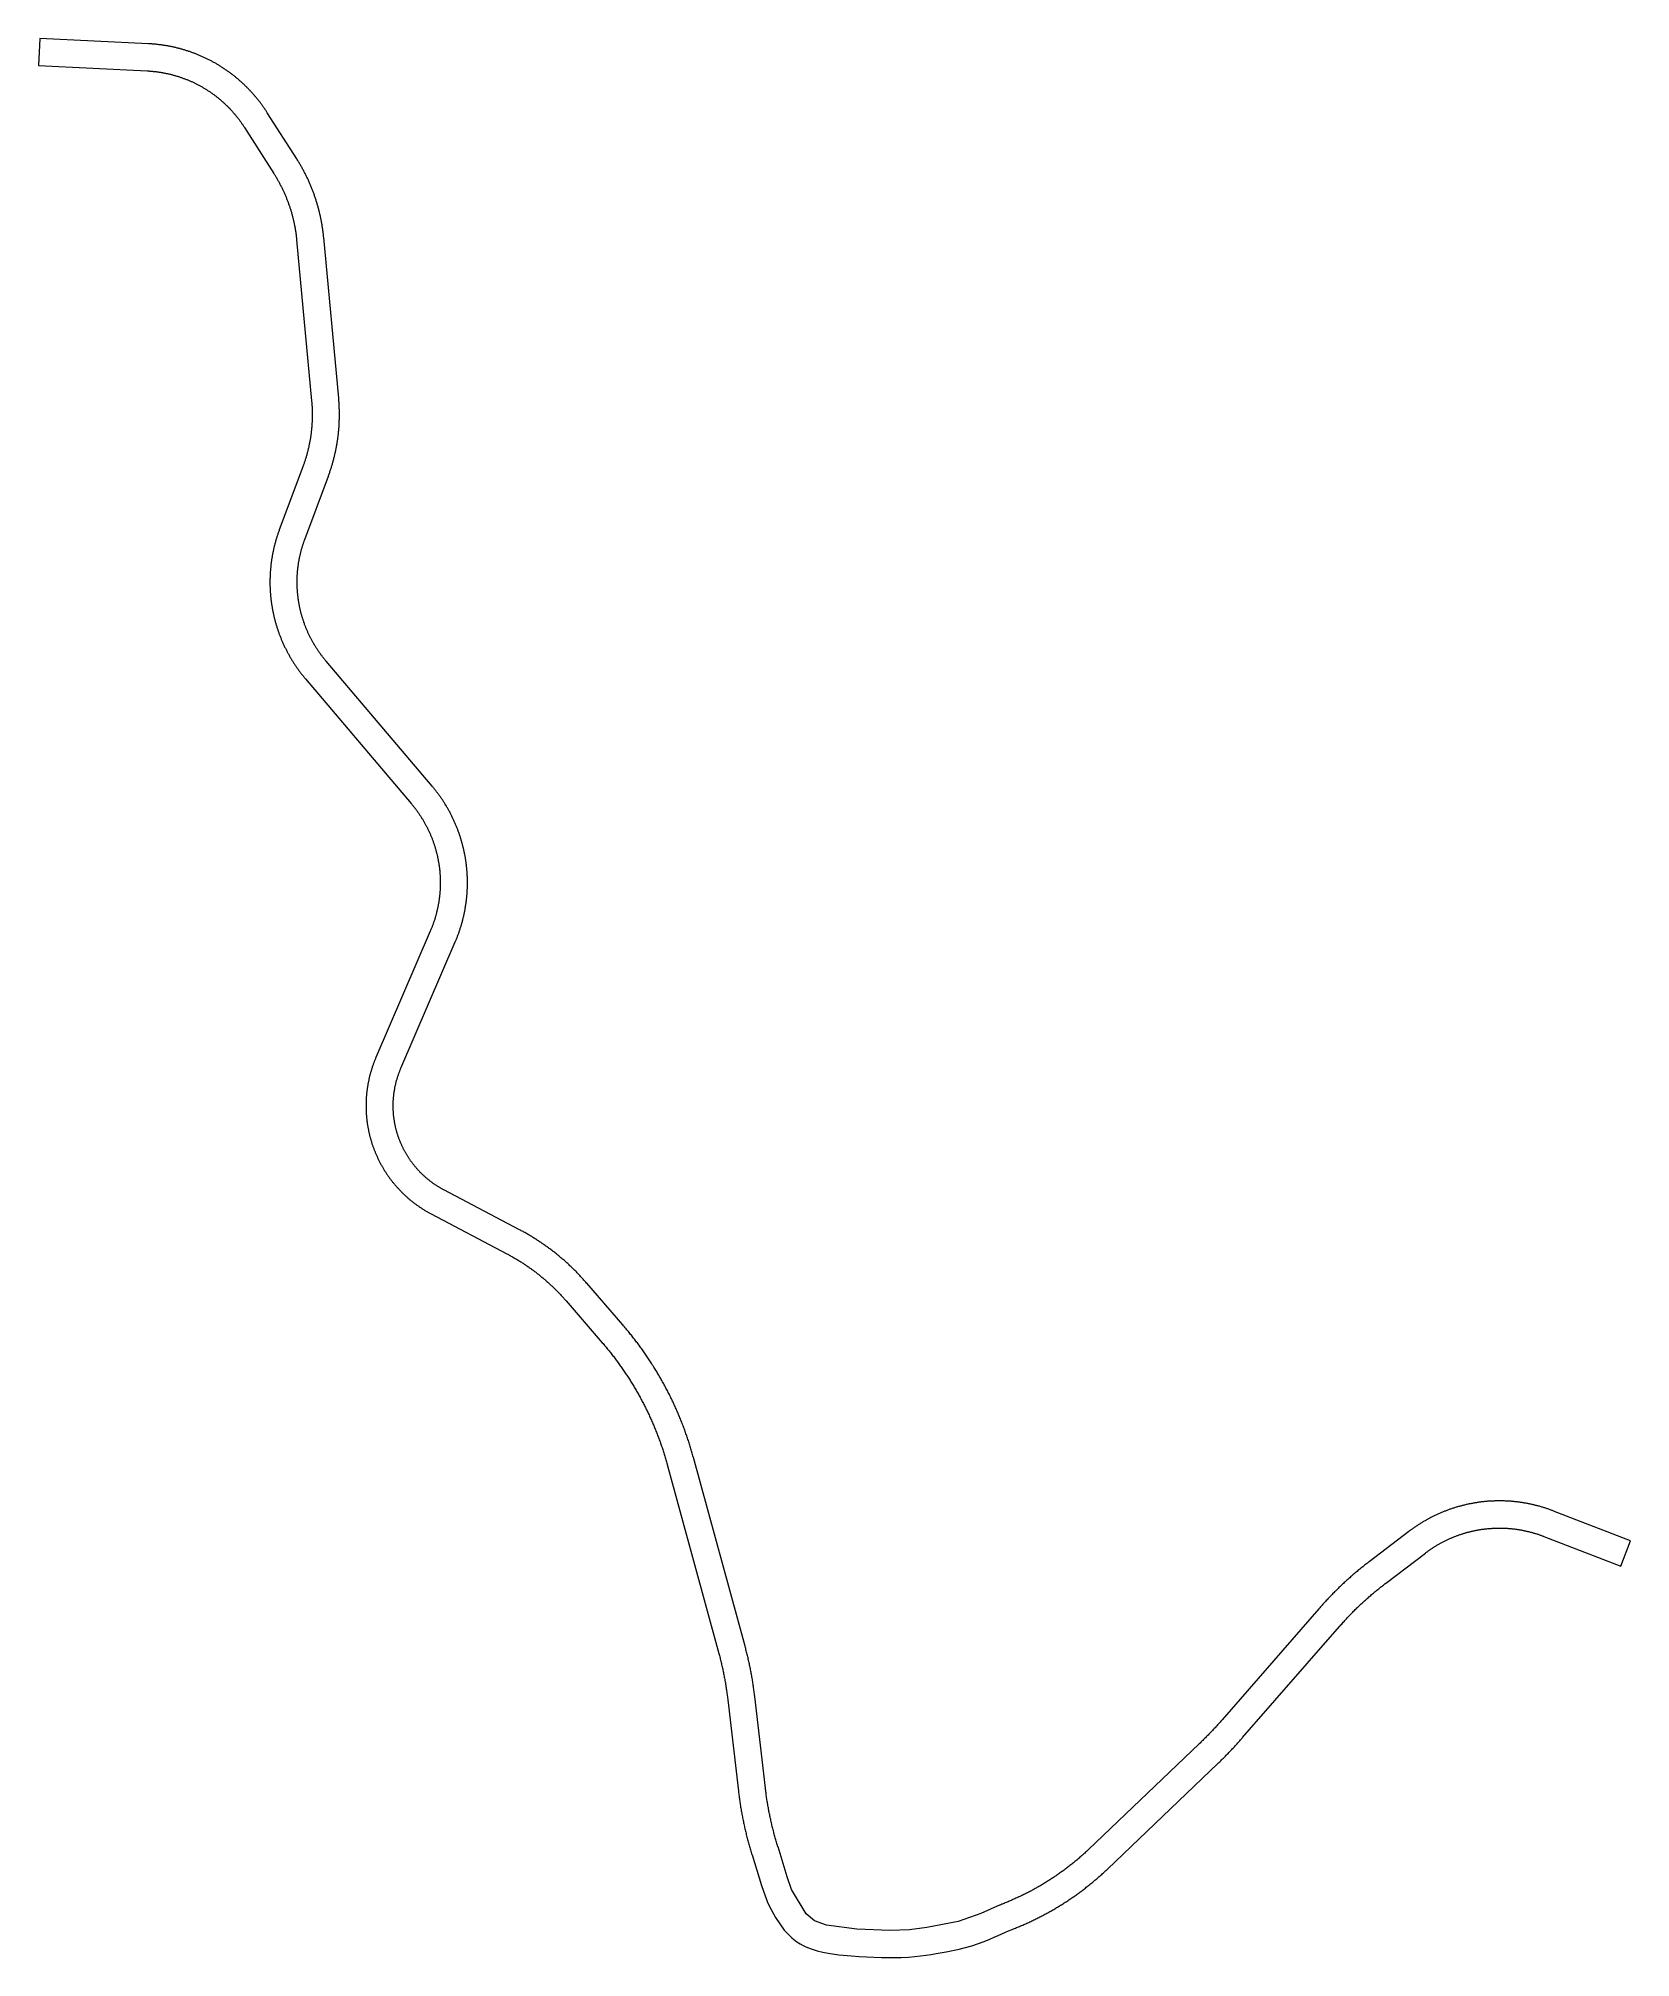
# Model space of a CAD drawing. Header units: metres. Extents: x 544015 to 545674, y 1852479 to 1852839.
# Drawn here: x 544014.6 to 544307.5, y 1852478.9 to 1852832 of the extents above.
import ezdxf

# ---------------------------------------------------------------- set-up
doc = ezdxf.new("R2010")
doc.units = ezdxf.units.M
doc.header["$LTSCALE"] = 0.72
doc.layers.add('30', color=7, linetype='Continuous', lineweight=13)

msp = doc.modelspace()

# ---------------------------------------------------------------- linework, layer by layer
at = {"layer": '30'}
for points in [[(544042.04, 1852829.69), (544041.9, 1852829.73), (544041.76, 1852829.78), (544041.62, 1852829.82), (544041.48, 1852829.87), (544041.33, 1852829.91), (544041.19, 1852829.95), (544041.05, 1852829.99), (544040.91, 1852830.03), (544040.76, 1852830.07), (544040.62, 1852830.11), (544040.48, 1852830.15), (544040.33, 1852830.18), (544040.19, 1852830.22), (544040.04, 1852830.25), (544039.9, 1852830.29), (544039.76, 1852830.32), (544039.61, 1852830.36), (544039.47, 1852830.39), (544039.32, 1852830.42), (544039.18, 1852830.45), (544039.03, 1852830.48), (544038.89, 1852830.51), (544038.74, 1852830.54), (544038.59, 1852830.57), (544038.45, 1852830.59), (544038.3, 1852830.62), (544038.16, 1852830.64), (544038.01, 1852830.67), (544037.86, 1852830.69), (544037.72, 1852830.71), (544037.57, 1852830.74), (544037.42, 1852830.76), (544037.28, 1852830.78), (544037.13, 1852830.8), (544036.98, 1852830.82), (544036.83, 1852830.83), (544036.69, 1852830.85), (544036.54, 1852830.87), (544036.39, 1852830.88), (544036.25, 1852830.9), (544036.1, 1852830.91), (544035.95, 1852830.93), (544035.8, 1852830.94), (544035.65, 1852830.95), (544035.51, 1852830.96), (544035.36, 1852830.97), (544035.21, 1852830.98), (544035.06, 1852830.99), (544034.91, 1852831), (544014.88, 1852831.99), (544014.63, 1852827), (544034.67, 1852826), (544034.8, 1852826), (544034.93, 1852825.99), (544035.07, 1852825.98), (544035.2, 1852825.97), (544035.34, 1852825.96), (544035.47, 1852825.95), (544035.6, 1852825.94), (544035.74, 1852825.92), (544035.87, 1852825.91), (544036, 1852825.9), (544036.14, 1852825.88), (544036.27, 1852825.87), (544036.4, 1852825.85), (544036.54, 1852825.83), (544036.67, 1852825.81), (544036.8, 1852825.8), (544036.93, 1852825.78), (544037.07, 1852825.75), (544037.2, 1852825.73), (544037.33, 1852825.71), (544037.46, 1852825.69), (544037.6, 1852825.66), (544037.73, 1852825.64), (544037.86, 1852825.61), (544037.99, 1852825.59), (544038.12, 1852825.56), (544038.25, 1852825.53), (544038.39, 1852825.51), (544038.52, 1852825.48), (544038.65, 1852825.45), (544038.78, 1852825.42), (544038.91, 1852825.38), (544039.04, 1852825.35), (544039.17, 1852825.32), (544039.3, 1852825.29), (544039.43, 1852825.25), (544039.56, 1852825.22), (544039.69, 1852825.18), (544039.82, 1852825.14), (544039.94, 1852825.1), (544040.07, 1852825.07), (544040.2, 1852825.03), (544040.33, 1852824.99), (544040.46, 1852824.95)], [(544053.88, 1852822.06), (544053.78, 1852822.17), (544053.67, 1852822.28), (544053.57, 1852822.38), (544053.47, 1852822.49), (544053.37, 1852822.6), (544053.27, 1852822.71), (544053.16, 1852822.81), (544053.06, 1852822.92), (544052.95, 1852823.02), (544052.85, 1852823.13), (544052.74, 1852823.23), (544052.63, 1852823.33), (544052.53, 1852823.44), (544052.42, 1852823.54), (544052.31, 1852823.64), (544052.2, 1852823.74), (544052.09, 1852823.84), (544051.98, 1852823.94), (544051.87, 1852824.04), (544051.76, 1852824.14), (544051.65, 1852824.24), (544051.54, 1852824.33), (544051.43, 1852824.43), (544051.31, 1852824.53), (544051.2, 1852824.62), (544051.09, 1852824.72), (544050.97, 1852824.81), (544050.86, 1852824.9), (544050.74, 1852825), (544050.63, 1852825.09), (544050.51, 1852825.18), (544050.39, 1852825.27), (544050.27, 1852825.36), (544050.16, 1852825.45), (544050.04, 1852825.54), (544049.92, 1852825.63), (544049.8, 1852825.72), (544049.68, 1852825.81), (544049.56, 1852825.89), (544049.44, 1852825.98), (544049.32, 1852826.06), (544049.2, 1852826.15), (544049.07, 1852826.23), (544048.95, 1852826.32), (544048.83, 1852826.4), (544048.7, 1852826.48), (544048.58, 1852826.56), (544048.46, 1852826.64), (544048.33, 1852826.72), (544048.21, 1852826.8), (544048.08, 1852826.88), (544047.95, 1852826.96), (544047.83, 1852827.04), (544047.7, 1852827.11), (544047.57, 1852827.19), (544047.44, 1852827.26), (544047.32, 1852827.34), (544047.19, 1852827.41), (544047.06, 1852827.49), (544046.93, 1852827.56), (544046.8, 1852827.63), (544046.67, 1852827.7), (544046.54, 1852827.77), (544046.41, 1852827.84), (544046.28, 1852827.91), (544046.14, 1852827.98), (544046.01, 1852828.05), (544045.88, 1852828.11), (544045.75, 1852828.18), (544045.61, 1852828.24), (544045.48, 1852828.31), (544045.35, 1852828.37), (544045.21, 1852828.44), (544045.08, 1852828.5), (544044.94, 1852828.56), (544044.81, 1852828.62), (544044.67, 1852828.68), (544044.54, 1852828.74), (544044.4, 1852828.8), (544044.26, 1852828.86), (544044.13, 1852828.92), (544043.99, 1852828.97), (544043.85, 1852829.03), (544043.72, 1852829.08), (544043.58, 1852829.14), (544043.44, 1852829.19), (544043.3, 1852829.25), (544043.16, 1852829.3), (544043.02, 1852829.35), (544042.88, 1852829.4), (544042.74, 1852829.45), (544042.6, 1852829.5), (544042.46, 1852829.55), (544042.32, 1852829.6), (544042.18, 1852829.64), (544042.04, 1852829.69)], [(544040.46, 1852824.95), (544040.58, 1852824.9), (544040.71, 1852824.86), (544040.84, 1852824.82), (544040.97, 1852824.77), (544041.09, 1852824.73), (544041.22, 1852824.69), (544041.34, 1852824.64), (544041.47, 1852824.59), (544041.6, 1852824.54), (544041.72, 1852824.5), (544041.85, 1852824.45), (544041.97, 1852824.4), (544042.09, 1852824.35), (544042.22, 1852824.3), (544042.34, 1852824.24), (544042.47, 1852824.19), (544042.59, 1852824.14), (544042.71, 1852824.08), (544042.83, 1852824.03), (544042.96, 1852823.97), (544043.08, 1852823.92), (544043.2, 1852823.86), (544043.32, 1852823.8), (544043.44, 1852823.74), (544043.56, 1852823.68), (544043.68, 1852823.62), (544043.8, 1852823.56), (544043.92, 1852823.5), (544044.04, 1852823.44), (544044.16, 1852823.38), (544044.28, 1852823.31), (544044.39, 1852823.25), (544044.51, 1852823.18), (544044.63, 1852823.12), (544044.74, 1852823.05), (544044.86, 1852822.98), (544044.98, 1852822.92), (544045.09, 1852822.85), (544045.21, 1852822.78), (544045.32, 1852822.71), (544045.44, 1852822.64), (544045.55, 1852822.57), (544045.66, 1852822.49), (544045.77, 1852822.42), (544045.89, 1852822.35), (544046, 1852822.27), (544046.11, 1852822.2), (544046.22, 1852822.13), (544046.33, 1852822.05), (544046.44, 1852821.97), (544046.55, 1852821.9), (544046.66, 1852821.82), (544046.77, 1852821.74), (544046.88, 1852821.66), (544046.99, 1852821.58), (544047.09, 1852821.5), (544047.2, 1852821.42), (544047.31, 1852821.34), (544047.41, 1852821.25), (544047.52, 1852821.17), (544047.62, 1852821.09), (544047.73, 1852821), (544047.83, 1852820.92), (544047.94, 1852820.83), (544048.04, 1852820.75), (544048.14, 1852820.66), (544048.24, 1852820.57), (544048.34, 1852820.49), (544048.45, 1852820.4), (544048.55, 1852820.31), (544048.65, 1852820.22), (544048.74, 1852820.13), (544048.84, 1852820.04), (544048.94, 1852819.95), (544049.04, 1852819.85), (544049.14, 1852819.76), (544049.23, 1852819.67), (544049.33, 1852819.57), (544049.42, 1852819.48), (544049.52, 1852819.39), (544049.61, 1852819.29), (544049.71, 1852819.19), (544049.8, 1852819.1), (544049.89, 1852819), (544049.98, 1852818.9), (544050.08, 1852818.8), (544050.17, 1852818.71), (544050.26, 1852818.61), (544050.35, 1852818.51), (544050.43, 1852818.41), (544050.52, 1852818.3), (544050.61, 1852818.2), (544050.7, 1852818.1), (544050.78, 1852818), (544050.87, 1852817.9), (544050.96, 1852817.79)], [(544066.2, 1852800.54), (544066.16, 1852800.7), (544066.12, 1852800.85), (544066.08, 1852801.01), (544066.03, 1852801.16), (544065.99, 1852801.32), (544065.94, 1852801.47), (544065.9, 1852801.63), (544065.85, 1852801.78), (544065.8, 1852801.94), (544065.76, 1852802.09), (544065.71, 1852802.24), (544065.66, 1852802.4), (544065.61, 1852802.55), (544065.56, 1852802.7), (544065.5, 1852802.86), (544065.45, 1852803.01), (544065.4, 1852803.16), (544065.35, 1852803.31), (544065.29, 1852803.46), (544065.23, 1852803.62), (544065.18, 1852803.77), (544065.12, 1852803.92), (544065.06, 1852804.07), (544065.01, 1852804.22), (544064.95, 1852804.37), (544064.89, 1852804.52), (544064.83, 1852804.67), (544064.76, 1852804.82), (544064.7, 1852804.96), (544064.64, 1852805.11), (544064.57, 1852805.26), (544064.51, 1852805.41), (544064.45, 1852805.56), (544064.38, 1852805.7), (544064.31, 1852805.85), (544064.25, 1852806), (544064.18, 1852806.14), (544064.11, 1852806.29), (544064.04, 1852806.43), (544063.97, 1852806.58), (544063.9, 1852806.72), (544063.83, 1852806.87), (544063.75, 1852807.01), (544063.68, 1852807.16), (544063.61, 1852807.3), (544063.53, 1852807.44), (544063.46, 1852807.59), (544063.38, 1852807.73), (544063.3, 1852807.87), (544063.23, 1852808.01), (544063.15, 1852808.15), (544063.07, 1852808.29), (544062.99, 1852808.43), (544062.91, 1852808.57), (544062.83, 1852808.71), (544062.75, 1852808.85), (544062.67, 1852808.99), (544062.58, 1852809.13), (544062.5, 1852809.27), (544062.42, 1852809.4), (544062.33, 1852809.54), (544062.24, 1852809.68), (544062.16, 1852809.81), (544056.74, 1852818.31), (544056.68, 1852818.42), (544056.59, 1852818.54), (544056.51, 1852818.67), (544056.43, 1852818.79), (544056.35, 1852818.91), (544056.27, 1852819.04), (544056.18, 1852819.16), (544056.1, 1852819.28), (544056.01, 1852819.4), (544055.93, 1852819.52), (544055.84, 1852819.64), (544055.75, 1852819.76), (544055.66, 1852819.88), (544055.58, 1852820), (544055.49, 1852820.12), (544055.4, 1852820.24), (544055.31, 1852820.35), (544055.22, 1852820.47), (544055.12, 1852820.59), (544055.03, 1852820.7), (544054.94, 1852820.82), (544054.84, 1852820.94), (544054.75, 1852821.05), (544054.66, 1852821.16), (544054.56, 1852821.28), (544054.46, 1852821.39), (544054.37, 1852821.5), (544054.27, 1852821.62), (544054.17, 1852821.73), (544054.07, 1852821.84), (544053.98, 1852821.95), (544053.88, 1852822.06)], [(544050.96, 1852817.79), (544051.04, 1852817.69), (544051.13, 1852817.58), (544051.21, 1852817.48), (544051.29, 1852817.37), (544051.37, 1852817.27), (544051.46, 1852817.16), (544051.54, 1852817.05), (544051.62, 1852816.95), (544051.7, 1852816.84), (544051.78, 1852816.73), (544051.85, 1852816.62), (544051.93, 1852816.51), (544052.01, 1852816.4), (544052.08, 1852816.29), (544052.16, 1852816.18), (544052.24, 1852816.07), (544052.31, 1852815.96), (544052.38, 1852815.85), (544052.46, 1852815.73), (544052.53, 1852815.62), (544057.94, 1852807.13), (544058.02, 1852807), (544058.1, 1852806.88), (544058.18, 1852806.75), (544058.25, 1852806.62), (544058.33, 1852806.5), (544058.41, 1852806.37), (544058.48, 1852806.24), (544058.56, 1852806.11), (544058.63, 1852805.98), (544058.7, 1852805.86), (544058.78, 1852805.73), (544058.85, 1852805.6), (544058.92, 1852805.47), (544058.99, 1852805.34), (544059.06, 1852805.2), (544059.13, 1852805.07), (544059.2, 1852804.94), (544059.26, 1852804.81), (544059.33, 1852804.68), (544059.4, 1852804.54), (544059.46, 1852804.41), (544059.53, 1852804.28), (544059.59, 1852804.14), (544059.66, 1852804.01), (544059.72, 1852803.88), (544059.78, 1852803.74), (544059.84, 1852803.61), (544059.9, 1852803.47), (544059.96, 1852803.33), (544060.02, 1852803.2), (544060.08, 1852803.06), (544060.14, 1852802.92), (544060.19, 1852802.79), (544060.25, 1852802.65), (544060.3, 1852802.51), (544060.36, 1852802.37), (544060.41, 1852802.24), (544060.46, 1852802.1), (544060.52, 1852801.96), (544060.57, 1852801.82), (544060.62, 1852801.68), (544060.67, 1852801.54), (544060.72, 1852801.4), (544060.77, 1852801.26), (544060.81, 1852801.12), (544060.86, 1852800.98), (544060.91, 1852800.84), (544060.95, 1852800.7), (544061, 1852800.56), (544061.04, 1852800.41), (544061.08, 1852800.27), (544061.13, 1852800.13), (544061.17, 1852799.99), (544061.21, 1852799.85), (544061.25, 1852799.7), (544061.29, 1852799.56), (544061.33, 1852799.42), (544061.36, 1852799.27), (544061.4, 1852799.13), (544061.44, 1852798.99), (544061.47, 1852798.84), (544061.51, 1852798.7), (544061.54, 1852798.55), (544061.57, 1852798.41), (544061.61, 1852798.26), (544061.64, 1852798.12), (544061.67, 1852797.97), (544061.7, 1852797.83), (544061.73, 1852797.68), (544061.76, 1852797.54), (544061.78, 1852797.39), (544061.81, 1852797.25), (544061.84, 1852797.1), (544061.86, 1852796.95), (544061.89, 1852796.81)], [(544069.26, 1852755.86), (544069.3, 1852756.02), (544069.33, 1852756.18), (544069.36, 1852756.34), (544069.39, 1852756.49), (544069.43, 1852756.65), (544069.46, 1852756.81), (544069.49, 1852756.97), (544069.51, 1852757.13), (544069.54, 1852757.29), (544069.57, 1852757.45), (544069.59, 1852757.61), (544069.62, 1852757.77), (544069.64, 1852757.92), (544069.67, 1852758.08), (544069.69, 1852758.24), (544069.71, 1852758.4), (544069.73, 1852758.56), (544069.75, 1852758.72), (544069.77, 1852758.88), (544069.79, 1852759.04), (544069.81, 1852759.2), (544069.83, 1852759.36), (544069.85, 1852759.52), (544069.86, 1852759.68), (544069.88, 1852759.85), (544069.89, 1852760.01), (544069.9, 1852760.17), (544069.92, 1852760.33), (544069.93, 1852760.49), (544069.94, 1852760.65), (544069.95, 1852760.81), (544069.96, 1852760.97), (544069.97, 1852761.13), (544069.97, 1852761.29), (544069.98, 1852761.45), (544069.99, 1852761.62), (544069.99, 1852761.78), (544070, 1852761.94), (544070, 1852762.1), (544070.01, 1852762.26), (544070.01, 1852762.42), (544070.01, 1852762.58), (544070.01, 1852762.74), (544070.01, 1852762.9), (544070.01, 1852763.07), (544070.01, 1852763.23), (544070, 1852763.39), (544070, 1852763.55), (544070, 1852763.71), (544069.99, 1852763.87), (544069.99, 1852764.03), (544069.98, 1852764.19), (544069.97, 1852764.36), (544069.96, 1852764.52), (544069.95, 1852764.68), (544069.94, 1852764.84), (544069.93, 1852765), (544069.92, 1852765.16), (544069.91, 1852765.32), (544069.9, 1852765.48), (544069.88, 1852765.64), (544069.87, 1852765.8), (544067.11, 1852795.37), (544067.1, 1852795.46), (544067.08, 1852795.62), (544067.07, 1852795.79), (544067.05, 1852795.95), (544067.03, 1852796.11), (544067.01, 1852796.27), (544066.99, 1852796.43), (544066.97, 1852796.59), (544066.95, 1852796.75), (544066.93, 1852796.91), (544066.91, 1852797.06), (544066.88, 1852797.22), (544066.86, 1852797.38), (544066.83, 1852797.54), (544066.81, 1852797.7), (544066.78, 1852797.86), (544066.75, 1852798.02), (544066.72, 1852798.18), (544066.69, 1852798.34), (544066.66, 1852798.5), (544066.63, 1852798.65), (544066.6, 1852798.81), (544066.57, 1852798.97), (544066.54, 1852799.13), (544066.5, 1852799.29), (544066.47, 1852799.44), (544066.43, 1852799.6), (544066.39, 1852799.76), (544066.36, 1852799.91), (544066.32, 1852800.07), (544066.28, 1852800.23), (544066.24, 1852800.38), (544066.2, 1852800.54)], [(544061.89, 1852796.81), (544061.91, 1852796.66), (544061.93, 1852796.51), (544061.96, 1852796.37), (544061.98, 1852796.22), (544062, 1852796.07), (544062.02, 1852795.93), (544062.04, 1852795.78), (544062.05, 1852795.63), (544062.07, 1852795.48), (544062.09, 1852795.34), (544062.1, 1852795.19), (544062.12, 1852795.04), (544062.13, 1852794.9), (544064.89, 1852765.34), (544064.9, 1852765.19), (544064.92, 1852765.04), (544064.93, 1852764.89), (544064.94, 1852764.75), (544064.95, 1852764.6), (544064.96, 1852764.45), (544064.97, 1852764.3), (544064.97, 1852764.15), (544064.98, 1852764.01), (544064.99, 1852763.86), (544064.99, 1852763.71), (544065, 1852763.56), (544065, 1852763.41), (544065, 1852763.27), (544065.01, 1852763.12), (544065.01, 1852762.97), (544065.01, 1852762.82), (544065.01, 1852762.67), (544065.01, 1852762.52), (544065.01, 1852762.38), (544065, 1852762.23), (544065, 1852762.08), (544065, 1852761.93), (544064.99, 1852761.78), (544064.99, 1852761.63), (544064.98, 1852761.49), (544064.97, 1852761.34), (544064.96, 1852761.19), (544064.95, 1852761.04), (544064.94, 1852760.89), (544064.93, 1852760.75), (544064.92, 1852760.6), (544064.91, 1852760.45), (544064.9, 1852760.3), (544064.88, 1852760.15), (544064.87, 1852760.01), (544064.85, 1852759.86), (544064.84, 1852759.71), (544064.82, 1852759.56), (544064.8, 1852759.42), (544064.78, 1852759.27), (544064.76, 1852759.12), (544064.74, 1852758.98), (544064.72, 1852758.83), (544064.7, 1852758.68), (544064.68, 1852758.54), (544064.66, 1852758.39), (544064.63, 1852758.24), (544064.61, 1852758.1), (544064.58, 1852757.95), (544064.55, 1852757.81), (544064.53, 1852757.66), (544064.5, 1852757.51), (544064.47, 1852757.37), (544064.44, 1852757.22), (544064.41, 1852757.08), (544064.38, 1852756.93), (544064.35, 1852756.79), (544064.31, 1852756.64), (544064.28, 1852756.5), (544064.25, 1852756.35), (544064.21, 1852756.21), (544064.18, 1852756.07), (544064.14, 1852755.92), (544064.1, 1852755.78), (544064.06, 1852755.64), (544064.03, 1852755.49), (544063.99, 1852755.35), (544063.94, 1852755.21), (544063.9, 1852755.06), (544063.86, 1852754.92), (544063.82, 1852754.78), (544063.78, 1852754.64), (544063.73, 1852754.5), (544063.69, 1852754.36), (544063.64, 1852754.21), (544063.59, 1852754.07), (544063.55, 1852753.93), (544063.5, 1852753.79), (544063.45, 1852753.65), (544063.4, 1852753.51), (544063.35, 1852753.37)], [(544063.35, 1852753.37), (544063.3, 1852753.23), (544063.28, 1852753.19), (544058.95, 1852741.57), (544058.9, 1852741.43), (544058.85, 1852741.29), (544058.8, 1852741.15), (544058.75, 1852741.01), (544058.7, 1852740.87), (544058.66, 1852740.73), (544058.61, 1852740.59), (544058.56, 1852740.45), (544058.52, 1852740.31), (544058.47, 1852740.17), (544058.43, 1852740.02), (544058.39, 1852739.88), (544058.34, 1852739.74), (544058.3, 1852739.6), (544058.26, 1852739.45), (544058.22, 1852739.31), (544058.18, 1852739.17), (544058.14, 1852739.03), (544058.11, 1852738.88), (544058.07, 1852738.74), (544058.03, 1852738.59), (544058, 1852738.45), (544057.96, 1852738.31), (544057.93, 1852738.16), (544057.9, 1852738.02), (544057.87, 1852737.87), (544057.83, 1852737.73), (544057.8, 1852737.58), (544057.77, 1852737.44), (544057.74, 1852737.29), (544057.72, 1852737.15), (544057.69, 1852737), (544057.66, 1852736.85), (544057.64, 1852736.71), (544057.61, 1852736.56), (544057.59, 1852736.42), (544057.56, 1852736.27), (544057.54, 1852736.12), (544057.52, 1852735.98), (544057.5, 1852735.83), (544057.48, 1852735.68), (544057.46, 1852735.54), (544057.44, 1852735.39), (544057.42, 1852735.24), (544057.4, 1852735.09), (544057.39, 1852734.95), (544057.37, 1852734.8), (544057.36, 1852734.65), (544057.34, 1852734.5), (544057.33, 1852734.36), (544057.32, 1852734.21), (544057.3, 1852734.06), (544057.29, 1852733.91), (544057.28, 1852733.76), (544057.27, 1852733.62), (544057.27, 1852733.47), (544057.26, 1852733.32), (544057.25, 1852733.17), (544057.24, 1852733.02), (544057.24, 1852732.88), (544057.24, 1852732.73), (544057.23, 1852732.58), (544057.23, 1852732.43), (544057.23, 1852732.28), (544057.23, 1852732.13), (544057.22, 1852731.99), (544057.23, 1852731.84), (544057.23, 1852731.69), (544057.23, 1852731.54), (544057.23, 1852731.39), (544057.23, 1852731.24), (544057.24, 1852731.1), (544057.24, 1852730.95), (544057.25, 1852730.8), (544057.26, 1852730.65), (544057.26, 1852730.5), (544057.27, 1852730.36), (544057.28, 1852730.21), (544057.29, 1852730.06), (544057.3, 1852729.91), (544057.31, 1852729.76), (544057.33, 1852729.62), (544057.34, 1852729.47), (544057.35, 1852729.32), (544057.37, 1852729.17), (544057.38, 1852729.03), (544057.4, 1852728.88), (544057.42, 1852728.73), (544057.43, 1852728.58), (544057.45, 1852728.44), (544057.47, 1852728.29), (544057.49, 1852728.14), (544057.51, 1852728)], [(544062.24, 1852731.14), (544062.24, 1852731.27), (544062.23, 1852731.41), (544062.23, 1852731.54), (544062.23, 1852731.67), (544062.23, 1852731.81), (544062.22, 1852731.94), (544062.23, 1852732.08), (544062.23, 1852732.21), (544062.23, 1852732.35), (544062.23, 1852732.48), (544062.23, 1852732.61), (544062.24, 1852732.75), (544062.24, 1852732.88), (544062.25, 1852733.02), (544062.26, 1852733.15), (544062.26, 1852733.28), (544062.27, 1852733.42), (544062.28, 1852733.55), (544062.29, 1852733.69), (544062.3, 1852733.82), (544062.31, 1852733.95), (544062.32, 1852734.09), (544062.34, 1852734.22), (544062.35, 1852734.35), (544062.37, 1852734.49), (544062.38, 1852734.62), (544062.4, 1852734.75), (544062.41, 1852734.89), (544062.43, 1852735.02), (544062.45, 1852735.15), (544062.47, 1852735.28), (544062.49, 1852735.42), (544062.51, 1852735.55), (544062.53, 1852735.68), (544062.56, 1852735.81), (544062.58, 1852735.95), (544062.6, 1852736.08), (544062.63, 1852736.21), (544062.65, 1852736.34), (544062.68, 1852736.47), (544062.71, 1852736.61), (544062.73, 1852736.74), (544062.76, 1852736.87), (544062.79, 1852737), (544062.82, 1852737.13), (544062.85, 1852737.26), (544062.89, 1852737.39), (544062.92, 1852737.52), (544062.95, 1852737.65), (544062.99, 1852737.78), (544063.02, 1852737.91), (544063.06, 1852738.04), (544063.09, 1852738.17), (544063.13, 1852738.3), (544063.17, 1852738.43), (544063.21, 1852738.55), (544063.25, 1852738.68), (544063.29, 1852738.81), (544063.33, 1852738.94), (544063.37, 1852739.06), (544063.41, 1852739.19), (544063.46, 1852739.32), (544063.5, 1852739.45), (544063.55, 1852739.57), (544063.59, 1852739.7), (544063.64, 1852739.82), (544067.97, 1852751.44), (544068, 1852751.53), (544068.06, 1852751.68), (544068.11, 1852751.84), (544068.16, 1852751.99), (544068.22, 1852752.14), (544068.27, 1852752.29), (544068.32, 1852752.45), (544068.37, 1852752.6), (544068.42, 1852752.75), (544068.47, 1852752.91), (544068.52, 1852753.06), (544068.57, 1852753.21), (544068.62, 1852753.37), (544068.66, 1852753.52), (544068.71, 1852753.68), (544068.75, 1852753.83), (544068.8, 1852753.99), (544068.84, 1852754.14), (544068.88, 1852754.3), (544068.92, 1852754.45), (544068.96, 1852754.61), (544069, 1852754.77), (544069.04, 1852754.92), (544069.08, 1852755.08), (544069.12, 1852755.23), (544069.16, 1852755.39), (544069.19, 1852755.55), (544069.23, 1852755.71), (544069.26, 1852755.86)], [(544057.51, 1852728), (544057.54, 1852727.85), (544057.56, 1852727.7), (544057.58, 1852727.56), (544057.61, 1852727.41), (544057.63, 1852727.26), (544057.66, 1852727.12), (544057.68, 1852726.97), (544057.71, 1852726.83), (544057.74, 1852726.68), (544057.77, 1852726.53), (544057.8, 1852726.39), (544057.83, 1852726.24), (544057.86, 1852726.1), (544057.89, 1852725.95), (544057.92, 1852725.81), (544057.96, 1852725.66), (544057.99, 1852725.52), (544058.03, 1852725.38), (544058.06, 1852725.23), (544058.1, 1852725.09), (544058.14, 1852724.95), (544058.18, 1852724.8), (544058.21, 1852724.66), (544058.25, 1852724.52), (544058.3, 1852724.37), (544058.34, 1852724.23), (544058.38, 1852724.09), (544058.42, 1852723.95), (544058.47, 1852723.8), (544058.51, 1852723.66), (544058.55, 1852723.52), (544058.6, 1852723.38), (544058.65, 1852723.24), (544058.7, 1852723.1), (544058.74, 1852722.96), (544058.79, 1852722.82), (544058.84, 1852722.68), (544058.89, 1852722.54), (544058.94, 1852722.4), (544059, 1852722.26), (544059.05, 1852722.12), (544059.1, 1852721.99), (544059.16, 1852721.85), (544059.21, 1852721.71), (544059.27, 1852721.57), (544059.32, 1852721.43), (544059.38, 1852721.3), (544059.44, 1852721.16), (544059.5, 1852721.03), (544059.56, 1852720.89), (544059.62, 1852720.75), (544059.68, 1852720.62), (544059.74, 1852720.48), (544059.8, 1852720.35), (544059.86, 1852720.21), (544059.93, 1852720.08), (544059.99, 1852719.95), (544060.06, 1852719.81), (544060.12, 1852719.68), (544060.19, 1852719.55), (544060.26, 1852719.42), (544060.33, 1852719.28), (544060.39, 1852719.15), (544060.46, 1852719.02), (544060.53, 1852718.89), (544060.61, 1852718.76), (544060.68, 1852718.63), (544060.75, 1852718.5), (544060.82, 1852718.37), (544060.9, 1852718.24), (544060.97, 1852718.12), (544061.05, 1852717.99), (544061.12, 1852717.86), (544061.2, 1852717.73), (544061.27, 1852717.61), (544061.35, 1852717.48), (544061.43, 1852717.35), (544061.51, 1852717.23), (544061.59, 1852717.1), (544061.67, 1852716.98), (544061.75, 1852716.86), (544061.83, 1852716.73), (544061.92, 1852716.61), (544062, 1852716.49), (544062.08, 1852716.36), (544062.17, 1852716.24), (544062.25, 1852716.12), (544062.34, 1852716), (544062.43, 1852715.88), (544062.51, 1852715.76), (544062.6, 1852715.64), (544062.69, 1852715.52), (544062.78, 1852715.4), (544062.87, 1852715.28), (544062.96, 1852715.17), (544063.05, 1852715.05)], [(544066.28, 1852719.09), (544066.2, 1852719.2), (544066.12, 1852719.31), (544066.05, 1852719.42), (544065.97, 1852719.54), (544065.9, 1852719.65), (544065.83, 1852719.76), (544065.75, 1852719.87), (544065.68, 1852719.99), (544065.61, 1852720.1), (544065.54, 1852720.21), (544065.47, 1852720.33), (544065.4, 1852720.44), (544065.33, 1852720.56), (544065.27, 1852720.67), (544065.2, 1852720.79), (544065.13, 1852720.91), (544065.07, 1852721.02), (544065, 1852721.14), (544064.94, 1852721.26), (544064.87, 1852721.38), (544064.81, 1852721.5), (544064.75, 1852721.62), (544064.69, 1852721.73), (544064.63, 1852721.85), (544064.57, 1852721.97), (544064.51, 1852722.09), (544064.45, 1852722.22), (544064.39, 1852722.34), (544064.33, 1852722.46), (544064.28, 1852722.58), (544064.22, 1852722.7), (544064.17, 1852722.82), (544064.11, 1852722.95), (544064.06, 1852723.07), (544064.01, 1852723.19), (544063.96, 1852723.32), (544063.9, 1852723.44), (544063.85, 1852723.57), (544063.8, 1852723.69), (544063.76, 1852723.81), (544063.71, 1852723.94), (544063.66, 1852724.07), (544063.61, 1852724.19), (544063.57, 1852724.32), (544063.52, 1852724.44), (544063.48, 1852724.57), (544063.43, 1852724.7), (544063.39, 1852724.82), (544063.35, 1852724.95), (544063.31, 1852725.08), (544063.27, 1852725.21), (544063.23, 1852725.33), (544063.19, 1852725.46), (544063.15, 1852725.59), (544063.11, 1852725.72), (544063.07, 1852725.85), (544063.04, 1852725.98), (544063, 1852726.11), (544062.97, 1852726.24), (544062.93, 1852726.37), (544062.9, 1852726.5), (544062.87, 1852726.63), (544062.84, 1852726.76), (544062.81, 1852726.89), (544062.78, 1852727.02), (544062.75, 1852727.15), (544062.72, 1852727.28), (544062.69, 1852727.41), (544062.66, 1852727.54), (544062.64, 1852727.68), (544062.61, 1852727.81), (544062.59, 1852727.94), (544062.57, 1852728.07), (544062.54, 1852728.2), (544062.52, 1852728.34), (544062.5, 1852728.47), (544062.48, 1852728.6), (544062.46, 1852728.73), (544062.44, 1852728.87), (544062.42, 1852729), (544062.4, 1852729.13), (544062.39, 1852729.27), (544062.37, 1852729.4), (544062.36, 1852729.53), (544062.34, 1852729.67), (544062.33, 1852729.8), (544062.32, 1852729.93), (544062.31, 1852730.07), (544062.29, 1852730.2), (544062.28, 1852730.33), (544062.27, 1852730.47), (544062.27, 1852730.6), (544062.26, 1852730.74), (544062.25, 1852730.87), (544062.25, 1852731), (544062.24, 1852731.14)], [(544092.51, 1852684.19), (544092.47, 1852684.33), (544092.43, 1852684.47), (544092.39, 1852684.61), (544092.34, 1852684.76), (544092.3, 1852684.9), (544092.26, 1852685.04), (544092.21, 1852685.18), (544092.16, 1852685.32), (544092.12, 1852685.46), (544092.07, 1852685.6), (544092.02, 1852685.74), (544091.97, 1852685.88), (544091.92, 1852686.02), (544091.87, 1852686.16), (544091.82, 1852686.3), (544091.77, 1852686.44), (544091.71, 1852686.58), (544091.66, 1852686.72), (544091.6, 1852686.85), (544091.55, 1852686.99), (544091.49, 1852687.13), (544091.44, 1852687.27), (544091.38, 1852687.4), (544091.32, 1852687.54), (544091.26, 1852687.67), (544091.2, 1852687.81), (544091.14, 1852687.95), (544091.08, 1852688.08), (544091.02, 1852688.22), (544090.95, 1852688.35), (544090.89, 1852688.48), (544090.83, 1852688.62), (544090.76, 1852688.75), (544090.7, 1852688.88), (544090.63, 1852689.02), (544090.56, 1852689.15), (544090.5, 1852689.28), (544090.43, 1852689.41), (544090.36, 1852689.54), (544090.29, 1852689.68), (544090.22, 1852689.81), (544090.15, 1852689.94), (544090.08, 1852690.07), (544090, 1852690.19), (544089.93, 1852690.32), (544089.86, 1852690.45), (544089.78, 1852690.58), (544089.71, 1852690.71), (544089.63, 1852690.84), (544089.55, 1852690.96), (544089.47, 1852691.09), (544089.4, 1852691.22), (544089.32, 1852691.34), (544089.24, 1852691.47), (544089.16, 1852691.59), (544089.08, 1852691.72), (544089, 1852691.84), (544088.91, 1852691.96), (544088.83, 1852692.09), (544088.75, 1852692.21), (544088.66, 1852692.33), (544088.58, 1852692.45), (544088.49, 1852692.57), (544088.41, 1852692.69), (544088.32, 1852692.81), (544088.23, 1852692.93), (544088.14, 1852693.05), (544088.06, 1852693.17), (544087.97, 1852693.29), (544087.88, 1852693.41), (544087.79, 1852693.53), (544087.69, 1852693.64), (544087.6, 1852693.76), (544087.51, 1852693.88), (544087.42, 1852693.99), (544087.32, 1852694.11), (544087.23, 1852694.22), (544087.13, 1852694.33), (544087.04, 1852694.45), (544067.56, 1852717.42), (544067.5, 1852717.5), (544067.41, 1852717.6), (544067.33, 1852717.7), (544067.24, 1852717.81), (544067.16, 1852717.91), (544067.08, 1852718.01), (544066.99, 1852718.12), (544066.91, 1852718.23), (544066.83, 1852718.33), (544066.75, 1852718.44), (544066.67, 1852718.55), (544066.59, 1852718.66), (544066.51, 1852718.76), (544066.43, 1852718.87), (544066.35, 1852718.98), (544066.28, 1852719.09)], [(544063.05, 1852715.05), (544063.14, 1852714.93), (544063.23, 1852714.82), (544063.33, 1852714.7), (544063.42, 1852714.58), (544063.51, 1852714.47), (544063.61, 1852714.36), (544063.7, 1852714.24), (544063.75, 1852714.19), (544083.22, 1852691.21), (544083.31, 1852691.11), (544083.4, 1852691.01), (544083.48, 1852690.9), (544083.57, 1852690.8), (544083.65, 1852690.7), (544083.73, 1852690.59), (544083.82, 1852690.49), (544083.9, 1852690.38), (544083.98, 1852690.27), (544084.06, 1852690.17), (544084.14, 1852690.06), (544084.22, 1852689.95), (544084.3, 1852689.84), (544084.38, 1852689.73), (544084.46, 1852689.62), (544084.53, 1852689.51), (544084.61, 1852689.4), (544084.68, 1852689.29), (544084.76, 1852689.18), (544084.83, 1852689.07), (544084.91, 1852688.96), (544084.98, 1852688.84), (544085.05, 1852688.73), (544085.12, 1852688.62), (544085.19, 1852688.5), (544085.27, 1852688.39), (544085.33, 1852688.27), (544085.4, 1852688.16), (544085.47, 1852688.04), (544085.54, 1852687.93), (544085.61, 1852687.81), (544085.67, 1852687.69), (544085.74, 1852687.58), (544085.8, 1852687.46), (544085.87, 1852687.34), (544085.93, 1852687.22), (544085.99, 1852687.11), (544086.05, 1852686.99), (544086.12, 1852686.87), (544086.18, 1852686.75), (544086.24, 1852686.63), (544086.29, 1852686.51), (544086.35, 1852686.39), (544086.41, 1852686.26), (544086.47, 1852686.14), (544086.52, 1852686.02), (544086.58, 1852685.9), (544086.63, 1852685.78), (544086.69, 1852685.65), (544086.74, 1852685.53), (544086.79, 1852685.41), (544086.85, 1852685.28), (544086.9, 1852685.16), (544086.95, 1852685.03), (544087, 1852684.91), (544087.04, 1852684.79), (544087.09, 1852684.66), (544087.14, 1852684.53), (544087.19, 1852684.41), (544087.23, 1852684.28), (544087.28, 1852684.16), (544087.32, 1852684.03), (544087.37, 1852683.9), (544087.41, 1852683.78), (544087.45, 1852683.65), (544087.49, 1852683.52), (544087.53, 1852683.39), (544087.57, 1852683.26), (544087.61, 1852683.14), (544087.65, 1852683.01), (544087.69, 1852682.88), (544087.72, 1852682.75), (544087.76, 1852682.62), (544087.79, 1852682.49), (544087.83, 1852682.36), (544087.86, 1852682.23), (544087.89, 1852682.1), (544087.93, 1852681.97), (544087.96, 1852681.84), (544087.99, 1852681.71), (544088.02, 1852681.58), (544088.05, 1852681.45), (544088.08, 1852681.32), (544088.1, 1852681.19), (544088.13, 1852681.05), (544088.15, 1852680.92), (544088.18, 1852680.79)], [(544092.77, 1852670.11), (544092.8, 1852670.25), (544092.84, 1852670.4), (544092.87, 1852670.54), (544092.9, 1852670.69), (544092.94, 1852670.83), (544092.97, 1852670.98), (544093, 1852671.12), (544093.03, 1852671.27), (544093.06, 1852671.41), (544093.08, 1852671.56), (544093.11, 1852671.7), (544093.14, 1852671.85), (544093.16, 1852672), (544093.19, 1852672.14), (544093.21, 1852672.29), (544093.23, 1852672.44), (544093.26, 1852672.58), (544093.28, 1852672.73), (544093.3, 1852672.88), (544093.32, 1852673.02), (544093.34, 1852673.17), (544093.36, 1852673.32), (544093.37, 1852673.46), (544093.39, 1852673.61), (544093.41, 1852673.76), (544093.42, 1852673.91), (544093.44, 1852674.05), (544093.45, 1852674.2), (544093.46, 1852674.35), (544093.48, 1852674.5), (544093.49, 1852674.65), (544093.5, 1852674.79), (544093.51, 1852674.94), (544093.52, 1852675.09), (544093.52, 1852675.24), (544093.53, 1852675.39), (544093.54, 1852675.53), (544093.54, 1852675.68), (544093.55, 1852675.83), (544093.55, 1852675.98), (544093.56, 1852676.13), (544093.56, 1852676.27), (544093.56, 1852676.42), (544093.56, 1852676.57), (544093.56, 1852676.72), (544093.56, 1852676.87), (544093.56, 1852677.02), (544093.56, 1852677.16), (544093.55, 1852677.31), (544093.55, 1852677.46), (544093.55, 1852677.61), (544093.54, 1852677.76), (544093.53, 1852677.91), (544093.53, 1852678.05), (544093.52, 1852678.2), (544093.51, 1852678.35), (544093.5, 1852678.5), (544093.49, 1852678.65), (544093.48, 1852678.79), (544093.47, 1852678.94), (544093.45, 1852679.09), (544093.44, 1852679.24), (544093.43, 1852679.39), (544093.41, 1852679.53), (544093.4, 1852679.68), (544093.38, 1852679.83), (544093.36, 1852679.97), (544093.34, 1852680.12), (544093.32, 1852680.27), (544093.3, 1852680.42), (544093.28, 1852680.56), (544093.26, 1852680.71), (544093.24, 1852680.86), (544093.22, 1852681), (544093.19, 1852681.15), (544093.17, 1852681.3), (544093.14, 1852681.44), (544093.12, 1852681.59), (544093.09, 1852681.73), (544093.06, 1852681.88), (544093.03, 1852682.02), (544093, 1852682.17), (544092.97, 1852682.32), (544092.94, 1852682.46), (544092.91, 1852682.61), (544092.88, 1852682.75), (544092.85, 1852682.89), (544092.81, 1852683.04), (544092.78, 1852683.18), (544092.74, 1852683.33), (544092.71, 1852683.47), (544092.67, 1852683.61), (544092.63, 1852683.76), (544092.59, 1852683.9), (544092.55, 1852684.04), (544092.51, 1852684.19)], [(544088.18, 1852680.79), (544088.2, 1852680.66), (544088.23, 1852680.53), (544088.25, 1852680.39), (544088.27, 1852680.26), (544088.29, 1852680.13), (544088.31, 1852680), (544088.33, 1852679.86), (544088.35, 1852679.73), (544088.37, 1852679.6), (544088.39, 1852679.46), (544088.4, 1852679.33), (544088.42, 1852679.2), (544088.43, 1852679.07), (544088.45, 1852678.93), (544088.46, 1852678.8), (544088.47, 1852678.66), (544088.48, 1852678.53), (544088.49, 1852678.4), (544088.5, 1852678.26), (544088.51, 1852678.13), (544088.52, 1852678), (544088.53, 1852677.86), (544088.54, 1852677.73), (544088.54, 1852677.59), (544088.55, 1852677.46), (544088.55, 1852677.33), (544088.56, 1852677.19), (544088.56, 1852677.06), (544088.56, 1852676.92), (544088.56, 1852676.79), (544088.56, 1852676.65), (544088.56, 1852676.52), (544088.56, 1852676.39), (544088.56, 1852676.25), (544088.55, 1852676.12), (544088.55, 1852675.98), (544088.55, 1852675.85), (544088.54, 1852675.72), (544088.54, 1852675.58), (544088.53, 1852675.45), (544088.52, 1852675.31), (544088.51, 1852675.18), (544088.5, 1852675.05), (544088.49, 1852674.91), (544088.48, 1852674.78), (544088.47, 1852674.64), (544088.46, 1852674.51), (544088.44, 1852674.38), (544088.43, 1852674.24), (544088.42, 1852674.11), (544088.4, 1852673.98), (544088.38, 1852673.84), (544088.37, 1852673.71), (544088.35, 1852673.58), (544088.33, 1852673.45), (544088.31, 1852673.31), (544088.29, 1852673.18), (544088.27, 1852673.05), (544088.25, 1852672.92), (544088.22, 1852672.78), (544088.2, 1852672.65), (544088.18, 1852672.52), (544088.15, 1852672.39), (544088.13, 1852672.26), (544088.1, 1852672.12), (544088.07, 1852671.99), (544088.04, 1852671.86), (544088.01, 1852671.73), (544087.98, 1852671.6), (544087.95, 1852671.47), (544087.92, 1852671.34), (544087.89, 1852671.21), (544087.86, 1852671.08), (544087.82, 1852670.95), (544087.79, 1852670.82), (544087.75, 1852670.69), (544087.72, 1852670.56), (544087.68, 1852670.43), (544087.64, 1852670.3), (544087.6, 1852670.17), (544087.57, 1852670.05), (544087.53, 1852669.92), (544087.49, 1852669.79), (544087.44, 1852669.66), (544087.4, 1852669.53), (544087.36, 1852669.41), (544087.32, 1852669.28), (544087.27, 1852669.15), (544087.23, 1852669.03), (544087.18, 1852668.9), (544087.13, 1852668.78), (544087.09, 1852668.65), (544087.04, 1852668.53), (544086.99, 1852668.4), (544086.94, 1852668.28), (544086.89, 1852668.15)], [(544086.89, 1852668.15), (544086.84, 1852668.03), (544086.79, 1852667.9), (544086.73, 1852667.78), (544086.73, 1852667.77), (544076.73, 1852644.51), (544076.67, 1852644.39), (544076.62, 1852644.27), (544076.57, 1852644.14), (544076.52, 1852644.02), (544076.47, 1852643.89), (544076.42, 1852643.77), (544076.37, 1852643.64), (544076.33, 1852643.52), (544076.28, 1852643.39), (544076.23, 1852643.27), (544076.19, 1852643.14), (544076.14, 1852643.01), (544076.1, 1852642.89), (544076.06, 1852642.76), (544076.01, 1852642.63), (544075.97, 1852642.51), (544075.93, 1852642.38), (544075.89, 1852642.25), (544075.85, 1852642.12), (544075.82, 1852641.99), (544075.78, 1852641.86), (544075.74, 1852641.73), (544075.7, 1852641.61), (544075.67, 1852641.48), (544075.63, 1852641.35), (544075.6, 1852641.22), (544075.57, 1852641.09), (544075.54, 1852640.96), (544075.5, 1852640.83), (544075.47, 1852640.7), (544075.44, 1852640.56), (544075.42, 1852640.43), (544075.39, 1852640.3), (544075.36, 1852640.17), (544075.33, 1852640.04), (544075.31, 1852639.91), (544075.28, 1852639.78), (544075.26, 1852639.64), (544075.23, 1852639.51), (544075.21, 1852639.38), (544075.19, 1852639.25), (544075.17, 1852639.12), (544075.15, 1852638.98), (544075.13, 1852638.85), (544075.11, 1852638.72), (544075.09, 1852638.58), (544075.07, 1852638.45), (544075.06, 1852638.32), (544075.04, 1852638.18), (544075.03, 1852638.05), (544075.01, 1852637.92), (544075, 1852637.78), (544074.99, 1852637.65), (544074.97, 1852637.52), (544074.96, 1852637.38), (544074.95, 1852637.25), (544074.94, 1852637.12), (544074.94, 1852636.98), (544074.93, 1852636.85), (544074.92, 1852636.71), (544074.92, 1852636.58), (544074.91, 1852636.45), (544074.91, 1852636.31), (544074.9, 1852636.18), (544074.9, 1852636.04), (544074.9, 1852635.91), (544074.9, 1852635.78), (544074.9, 1852635.64), (544074.9, 1852635.51), (544074.9, 1852635.37), (544074.9, 1852635.24), (544074.9, 1852635.1), (544074.9, 1852634.97), (544074.91, 1852634.84), (544074.91, 1852634.7), (544074.92, 1852634.57), (544074.93, 1852634.43), (544074.93, 1852634.3), (544074.94, 1852634.17), (544074.95, 1852634.03), (544074.96, 1852633.9), (544074.97, 1852633.76), (544074.98, 1852633.63), (544075, 1852633.5), (544075.01, 1852633.36), (544075.02, 1852633.23), (544075.04, 1852633.1), (544075.05, 1852632.96), (544075.07, 1852632.83), (544075.09, 1852632.7), (544075.1, 1852632.56)], [(544079.9, 1852635.16), (544079.9, 1852635.28), (544079.9, 1852635.4), (544079.9, 1852635.52), (544079.9, 1852635.63), (544079.9, 1852635.75), (544079.9, 1852635.87), (544079.9, 1852635.99), (544079.9, 1852636.11), (544079.91, 1852636.23), (544079.91, 1852636.34), (544079.92, 1852636.46), (544079.92, 1852636.58), (544079.93, 1852636.7), (544079.94, 1852636.82), (544079.94, 1852636.93), (544079.95, 1852637.05), (544079.96, 1852637.17), (544079.97, 1852637.29), (544079.99, 1852637.41), (544080, 1852637.52), (544080.01, 1852637.64), (544080.03, 1852637.76), (544080.04, 1852637.88), (544080.06, 1852637.99), (544080.07, 1852638.11), (544080.09, 1852638.23), (544080.11, 1852638.34), (544080.13, 1852638.46), (544080.15, 1852638.58), (544080.17, 1852638.69), (544080.19, 1852638.81), (544080.21, 1852638.93), (544080.23, 1852639.04), (544080.26, 1852639.16), (544080.28, 1852639.27), (544080.31, 1852639.39), (544080.33, 1852639.51), (544080.36, 1852639.62), (544080.39, 1852639.74), (544080.41, 1852639.85), (544080.44, 1852639.97), (544080.47, 1852640.08), (544080.5, 1852640.19), (544080.53, 1852640.31), (544080.57, 1852640.42), (544080.6, 1852640.54), (544080.63, 1852640.65), (544080.67, 1852640.76), (544080.7, 1852640.88), (544080.74, 1852640.99), (544080.77, 1852641.1), (544080.81, 1852641.21), (544080.85, 1852641.33), (544080.89, 1852641.44), (544080.93, 1852641.55), (544080.97, 1852641.66), (544081.01, 1852641.77), (544081.05, 1852641.88), (544081.09, 1852641.99), (544081.14, 1852642.1), (544081.18, 1852642.21), (544081.23, 1852642.32), (544081.27, 1852642.43), (544081.32, 1852642.54), (544091.32, 1852665.8), (544091.36, 1852665.89), (544091.42, 1852666.03), (544091.48, 1852666.17), (544091.53, 1852666.3), (544091.59, 1852666.44), (544091.64, 1852666.58), (544091.7, 1852666.72), (544091.75, 1852666.85), (544091.8, 1852666.99), (544091.86, 1852667.13), (544091.91, 1852667.27), (544091.96, 1852667.41), (544092.01, 1852667.55), (544092.06, 1852667.69), (544092.1, 1852667.83), (544092.15, 1852667.97), (544092.2, 1852668.11), (544092.24, 1852668.25), (544092.29, 1852668.4), (544092.33, 1852668.54), (544092.38, 1852668.68), (544092.42, 1852668.82), (544092.46, 1852668.96), (544092.5, 1852669.11), (544092.54, 1852669.25), (544092.58, 1852669.39), (544092.62, 1852669.53), (544092.66, 1852669.68), (544092.7, 1852669.82), (544092.73, 1852669.97), (544092.77, 1852670.11)], [(544075.1, 1852632.56), (544075.12, 1852632.43), (544075.14, 1852632.3), (544075.16, 1852632.17), (544075.18, 1852632.03), (544075.21, 1852631.9), (544075.23, 1852631.77), (544075.25, 1852631.64), (544075.28, 1852631.51), (544075.3, 1852631.37), (544075.33, 1852631.24), (544075.35, 1852631.11), (544075.38, 1852630.98), (544075.41, 1852630.85), (544075.44, 1852630.72), (544075.47, 1852630.59), (544075.5, 1852630.46), (544075.53, 1852630.32), (544075.56, 1852630.19), (544075.59, 1852630.06), (544075.63, 1852629.93), (544075.66, 1852629.8), (544075.7, 1852629.68), (544075.73, 1852629.55), (544075.77, 1852629.42), (544075.81, 1852629.29), (544075.84, 1852629.16), (544075.88, 1852629.03), (544075.92, 1852628.9), (544075.96, 1852628.77), (544076, 1852628.65), (544076.05, 1852628.52), (544076.09, 1852628.39), (544076.13, 1852628.27), (544076.18, 1852628.14), (544076.22, 1852628.01), (544076.27, 1852627.89), (544076.31, 1852627.76), (544076.36, 1852627.64), (544076.41, 1852627.51), (544076.46, 1852627.38), (544076.51, 1852627.26), (544076.56, 1852627.14), (544076.61, 1852627.01), (544076.66, 1852626.89), (544076.71, 1852626.76), (544076.77, 1852626.64), (544076.82, 1852626.52), (544076.87, 1852626.4), (544076.93, 1852626.27), (544076.99, 1852626.15), (544077.04, 1852626.03), (544077.1, 1852625.91), (544077.16, 1852625.79), (544077.22, 1852625.67), (544077.28, 1852625.55), (544077.34, 1852625.43), (544077.4, 1852625.31), (544077.46, 1852625.19), (544077.52, 1852625.07), (544077.59, 1852624.95), (544077.65, 1852624.83), (544077.72, 1852624.72), (544077.78, 1852624.6), (544077.85, 1852624.48), (544077.91, 1852624.37), (544077.98, 1852624.25), (544078.05, 1852624.14), (544078.12, 1852624.02), (544078.19, 1852623.91), (544078.26, 1852623.79), (544078.33, 1852623.68), (544078.4, 1852623.56), (544078.47, 1852623.45), (544078.55, 1852623.34), (544078.62, 1852623.23), (544078.69, 1852623.11), (544078.77, 1852623), (544078.84, 1852622.89), (544078.92, 1852622.78), (544079, 1852622.67), (544079.08, 1852622.56), (544079.15, 1852622.45), (544079.23, 1852622.34), (544079.31, 1852622.24), (544079.39, 1852622.13), (544079.47, 1852622.02), (544079.55, 1852621.92), (544079.64, 1852621.81), (544079.72, 1852621.7), (544079.8, 1852621.6), (544079.89, 1852621.49), (544079.97, 1852621.39), (544080.06, 1852621.29), (544080.14, 1852621.18), (544080.23, 1852621.08), (544080.32, 1852620.98)], [(544083.74, 1852624.68), (544083.67, 1852624.77), (544083.59, 1852624.87), (544083.52, 1852624.96), (544083.45, 1852625.05), (544083.38, 1852625.15), (544083.31, 1852625.24), (544083.24, 1852625.34), (544083.17, 1852625.43), (544083.1, 1852625.53), (544083.03, 1852625.63), (544082.96, 1852625.73), (544082.9, 1852625.82), (544082.83, 1852625.92), (544082.77, 1852626.02), (544082.7, 1852626.12), (544082.64, 1852626.22), (544082.57, 1852626.32), (544082.51, 1852626.42), (544082.45, 1852626.52), (544082.39, 1852626.62), (544082.33, 1852626.72), (544082.27, 1852626.83), (544082.21, 1852626.93), (544082.15, 1852627.03), (544082.09, 1852627.13), (544082.04, 1852627.24), (544081.98, 1852627.34), (544081.92, 1852627.45), (544081.87, 1852627.55), (544081.81, 1852627.66), (544081.76, 1852627.76), (544081.71, 1852627.87), (544081.66, 1852627.97), (544081.6, 1852628.08), (544081.55, 1852628.19), (544081.5, 1852628.29), (544081.46, 1852628.4), (544081.41, 1852628.51), (544081.36, 1852628.62), (544081.31, 1852628.73), (544081.27, 1852628.84), (544081.22, 1852628.95), (544081.18, 1852629.05), (544081.13, 1852629.16), (544081.09, 1852629.27), (544081.05, 1852629.38), (544081, 1852629.5), (544080.96, 1852629.61), (544080.92, 1852629.72), (544080.88, 1852629.83), (544080.84, 1852629.94), (544080.81, 1852630.05), (544080.77, 1852630.17), (544080.73, 1852630.28), (544080.7, 1852630.39), (544080.66, 1852630.5), (544080.63, 1852630.62), (544080.59, 1852630.73), (544080.56, 1852630.84), (544080.53, 1852630.96), (544080.5, 1852631.07), (544080.47, 1852631.19), (544080.44, 1852631.3), (544080.41, 1852631.42), (544080.38, 1852631.53), (544080.35, 1852631.65), (544080.33, 1852631.76), (544080.3, 1852631.88), (544080.28, 1852631.99), (544080.25, 1852632.11), (544080.23, 1852632.22), (544080.21, 1852632.34), (544080.18, 1852632.46), (544080.16, 1852632.57), (544080.14, 1852632.69), (544080.12, 1852632.81), (544080.11, 1852632.92), (544080.09, 1852633.04), (544080.07, 1852633.16), (544080.05, 1852633.27), (544080.04, 1852633.39), (544080.02, 1852633.51), (544080.01, 1852633.63), (544080, 1852633.74), (544079.98, 1852633.86), (544079.97, 1852633.98), (544079.96, 1852634.1), (544079.95, 1852634.22), (544079.94, 1852634.33), (544079.93, 1852634.45), (544079.93, 1852634.57), (544079.92, 1852634.69), (544079.91, 1852634.81), (544079.91, 1852634.92), (544079.9, 1852635.04), (544079.9, 1852635.16)], [(544108.44, 1852609.51), (544108.3, 1852609.62), (544108.15, 1852609.72), (544108, 1852609.83), (544107.85, 1852609.94), (544107.69, 1852610.04), (544107.54, 1852610.15), (544107.39, 1852610.25), (544107.24, 1852610.36), (544107.09, 1852610.46), (544106.93, 1852610.56), (544106.78, 1852610.67), (544106.63, 1852610.77), (544106.47, 1852610.87), (544106.32, 1852610.97), (544106.16, 1852611.07), (544106.01, 1852611.17), (544105.85, 1852611.27), (544105.69, 1852611.36), (544105.54, 1852611.46), (544105.38, 1852611.56), (544105.22, 1852611.65), (544105.06, 1852611.75), (544104.9, 1852611.84), (544104.74, 1852611.93), (544104.59, 1852612.02), (544104.43, 1852612.12), (544104.27, 1852612.21), (544104.1, 1852612.3), (544103.94, 1852612.39), (544103.78, 1852612.48), (544103.62, 1852612.57), (544103.46, 1852612.65), (544103.3, 1852612.74), (544103.13, 1852612.83), (544089.24, 1852620.14), (544089.17, 1852620.18), (544089.06, 1852620.24), (544088.96, 1852620.29), (544088.86, 1852620.35), (544088.75, 1852620.41), (544088.65, 1852620.47), (544088.55, 1852620.53), (544088.45, 1852620.59), (544088.34, 1852620.65), (544088.24, 1852620.71), (544088.14, 1852620.77), (544088.04, 1852620.83), (544087.94, 1852620.9), (544087.84, 1852620.96), (544087.74, 1852621.03), (544087.65, 1852621.09), (544087.55, 1852621.16), (544087.45, 1852621.23), (544087.35, 1852621.29), (544087.26, 1852621.36), (544087.16, 1852621.43), (544087.06, 1852621.5), (544086.97, 1852621.57), (544086.87, 1852621.64), (544086.78, 1852621.71), (544086.69, 1852621.78), (544086.59, 1852621.86), (544086.5, 1852621.93), (544086.41, 1852622), (544086.32, 1852622.08), (544086.22, 1852622.15), (544086.13, 1852622.23), (544086.04, 1852622.31), (544085.95, 1852622.38), (544085.86, 1852622.46), (544085.78, 1852622.54), (544085.69, 1852622.62), (544085.6, 1852622.7), (544085.51, 1852622.78), (544085.43, 1852622.86), (544085.34, 1852622.94), (544085.25, 1852623.02), (544085.17, 1852623.1), (544085.08, 1852623.19), (544085, 1852623.27), (544084.92, 1852623.35), (544084.83, 1852623.44), (544084.75, 1852623.52), (544084.67, 1852623.61), (544084.59, 1852623.7), (544084.51, 1852623.78), (544084.43, 1852623.87), (544084.35, 1852623.96), (544084.27, 1852624.05), (544084.19, 1852624.14), (544084.12, 1852624.23), (544084.04, 1852624.32), (544083.96, 1852624.41), (544083.89, 1852624.5), (544083.81, 1852624.59), (544083.74, 1852624.68)], [(544080.32, 1852620.98), (544080.4, 1852620.88), (544080.49, 1852620.78), (544080.58, 1852620.67), (544080.67, 1852620.57), (544080.76, 1852620.48), (544080.85, 1852620.38), (544080.94, 1852620.28), (544081.03, 1852620.18), (544081.13, 1852620.08), (544081.22, 1852619.99), (544081.31, 1852619.89), (544081.41, 1852619.79), (544081.5, 1852619.7), (544081.6, 1852619.6), (544081.69, 1852619.51), (544081.79, 1852619.42), (544081.89, 1852619.32), (544081.98, 1852619.23), (544082.08, 1852619.14), (544082.18, 1852619.05), (544082.28, 1852618.96), (544082.38, 1852618.87), (544082.48, 1852618.78), (544082.58, 1852618.69), (544082.68, 1852618.6), (544082.78, 1852618.52), (544082.88, 1852618.43), (544082.99, 1852618.34), (544083.09, 1852618.26), (544083.19, 1852618.17), (544083.3, 1852618.09), (544083.4, 1852618), (544083.51, 1852617.92), (544083.61, 1852617.84), (544083.72, 1852617.76), (544083.83, 1852617.68), (544083.93, 1852617.6), (544084.04, 1852617.52), (544084.15, 1852617.44), (544084.26, 1852617.36), (544084.37, 1852617.28), (544084.48, 1852617.2), (544084.59, 1852617.13), (544084.7, 1852617.05), (544084.81, 1852616.97), (544084.92, 1852616.9), (544085.03, 1852616.83), (544085.15, 1852616.75), (544085.26, 1852616.68), (544085.37, 1852616.61), (544085.48, 1852616.54), (544085.6, 1852616.46), (544085.71, 1852616.39), (544085.83, 1852616.33), (544085.94, 1852616.26), (544086.06, 1852616.19), (544086.18, 1852616.12), (544086.29, 1852616.06), (544086.41, 1852615.99), (544086.53, 1852615.92), (544086.64, 1852615.86), (544086.76, 1852615.8), (544086.88, 1852615.73), (544086.91, 1852615.72), (544100.8, 1852608.4), (544100.96, 1852608.32), (544101.11, 1852608.24), (544101.26, 1852608.16), (544101.41, 1852608.07), (544101.56, 1852607.99), (544101.72, 1852607.91), (544101.87, 1852607.82), (544102.02, 1852607.73), (544102.17, 1852607.65), (544102.32, 1852607.56), (544102.47, 1852607.47), (544102.61, 1852607.38), (544102.76, 1852607.29), (544102.91, 1852607.2), (544103.06, 1852607.11), (544103.21, 1852607.02), (544103.35, 1852606.93), (544103.5, 1852606.84), (544103.64, 1852606.74), (544103.79, 1852606.65), (544103.93, 1852606.55), (544104.08, 1852606.46), (544104.22, 1852606.36), (544104.37, 1852606.27), (544104.51, 1852606.17), (544104.65, 1852606.07), (544104.79, 1852605.97), (544104.94, 1852605.87), (544105.08, 1852605.77), (544105.22, 1852605.67), (544105.36, 1852605.57)], [(544127.73, 1852587.76), (544127.61, 1852587.94), (544127.49, 1852588.13), (544127.37, 1852588.32), (544127.25, 1852588.51), (544127.13, 1852588.7), (544127, 1852588.88), (544126.88, 1852589.07), (544126.75, 1852589.26), (544126.63, 1852589.44), (544126.5, 1852589.63), (544126.38, 1852589.81), (544126.25, 1852590), (544126.12, 1852590.18), (544126, 1852590.36), (544125.87, 1852590.54), (544125.74, 1852590.73), (544125.61, 1852590.91), (544125.48, 1852591.09), (544125.35, 1852591.27), (544125.21, 1852591.45), (544125.08, 1852591.63), (544124.95, 1852591.81), (544124.81, 1852591.99), (544124.68, 1852592.17), (544124.54, 1852592.35), (544124.41, 1852592.52), (544124.27, 1852592.7), (544124.13, 1852592.88), (544124, 1852593.05), (544123.86, 1852593.23), (544123.72, 1852593.4), (544123.58, 1852593.58), (544123.44, 1852593.75), (544123.3, 1852593.93), (544123.16, 1852594.1), (544123.01, 1852594.27), (544122.87, 1852594.44), (544122.73, 1852594.62), (544122.58, 1852594.79), (544122.44, 1852594.96), (544122.29, 1852595.13), (544122.15, 1852595.3), (544115.5, 1852603), (544115.48, 1852603.02), (544115.36, 1852603.16), (544115.24, 1852603.3), (544115.11, 1852603.44), (544114.99, 1852603.57), (544114.87, 1852603.71), (544114.74, 1852603.85), (544114.62, 1852603.98), (544114.49, 1852604.12), (544114.37, 1852604.25), (544114.24, 1852604.39), (544114.12, 1852604.52), (544113.99, 1852604.66), (544113.86, 1852604.79), (544113.73, 1852604.92), (544113.6, 1852605.05), (544113.47, 1852605.18), (544113.34, 1852605.31), (544113.21, 1852605.44), (544113.08, 1852605.57), (544112.95, 1852605.7), (544112.82, 1852605.83), (544112.68, 1852605.96), (544112.55, 1852606.09), (544112.41, 1852606.21), (544112.28, 1852606.34), (544112.14, 1852606.46), (544112.01, 1852606.59), (544111.87, 1852606.71), (544111.74, 1852606.84), (544111.6, 1852606.96), (544111.46, 1852607.08), (544111.32, 1852607.2), (544111.18, 1852607.32), (544111.04, 1852607.44), (544110.9, 1852607.56), (544110.76, 1852607.68), (544110.62, 1852607.8), (544110.48, 1852607.92), (544110.34, 1852608.04), (544110.19, 1852608.15), (544110.05, 1852608.27), (544109.91, 1852608.39), (544109.76, 1852608.5), (544109.62, 1852608.62), (544109.47, 1852608.73), (544109.33, 1852608.84), (544109.18, 1852608.95), (544109.04, 1852609.07), (544108.89, 1852609.18), (544108.74, 1852609.29), (544108.59, 1852609.4), (544108.44, 1852609.51)], [(544105.36, 1852605.57), (544105.5, 1852605.47), (544105.64, 1852605.36), (544105.78, 1852605.26), (544105.92, 1852605.16), (544106.05, 1852605.05), (544106.19, 1852604.95), (544106.33, 1852604.84), (544106.47, 1852604.74), (544106.6, 1852604.63), (544106.74, 1852604.52), (544106.87, 1852604.41), (544107.01, 1852604.3), (544107.14, 1852604.19), (544107.27, 1852604.08), (544107.41, 1852603.97), (544107.54, 1852603.86), (544107.67, 1852603.75), (544107.8, 1852603.64), (544107.93, 1852603.52), (544108.06, 1852603.41), (544108.19, 1852603.29), (544108.32, 1852603.18), (544108.45, 1852603.06), (544108.58, 1852602.95), (544108.71, 1852602.83), (544108.84, 1852602.71), (544108.96, 1852602.59), (544109.09, 1852602.48), (544109.21, 1852602.36), (544109.34, 1852602.24), (544109.46, 1852602.12), (544109.59, 1852601.99), (544109.71, 1852601.87), (544109.83, 1852601.75), (544109.96, 1852601.63), (544110.08, 1852601.51), (544110.2, 1852601.38), (544110.32, 1852601.26), (544110.44, 1852601.13), (544110.56, 1852601.01), (544110.68, 1852600.88), (544110.8, 1852600.75), (544110.91, 1852600.63), (544111.03, 1852600.5), (544111.15, 1852600.37), (544111.26, 1852600.24), (544111.38, 1852600.11), (544111.49, 1852599.98), (544111.61, 1852599.85), (544111.71, 1852599.73), (544118.36, 1852592.03), (544118.5, 1852591.87), (544118.64, 1852591.7), (544118.78, 1852591.54), (544118.92, 1852591.38), (544119.06, 1852591.21), (544119.19, 1852591.05), (544119.33, 1852590.88), (544119.47, 1852590.71), (544119.6, 1852590.55), (544119.73, 1852590.38), (544119.87, 1852590.21), (544120, 1852590.04), (544120.13, 1852589.88), (544120.27, 1852589.71), (544120.4, 1852589.54), (544120.53, 1852589.37), (544120.66, 1852589.2), (544120.79, 1852589.03), (544120.92, 1852588.85), (544121.04, 1852588.68), (544121.17, 1852588.51), (544121.3, 1852588.34), (544121.42, 1852588.16), (544121.55, 1852587.99), (544121.67, 1852587.81), (544121.8, 1852587.64), (544121.92, 1852587.46), (544122.04, 1852587.29), (544122.17, 1852587.11), (544122.29, 1852586.93), (544122.41, 1852586.76), (544122.53, 1852586.58), (544122.65, 1852586.4), (544122.77, 1852586.22), (544122.89, 1852586.04), (544123, 1852585.87), (544123.12, 1852585.69), (544123.24, 1852585.51), (544123.35, 1852585.32), (544123.47, 1852585.14), (544123.58, 1852584.96), (544123.69, 1852584.78), (544123.81, 1852584.6), (544123.92, 1852584.41), (544124.03, 1852584.23)], [(544145.27, 1852533.61), (544145.22, 1852533.83), (544145.17, 1852534.05), (544145.12, 1852534.26), (544145.07, 1852534.48), (544145.01, 1852534.7), (544144.96, 1852534.91), (544144.91, 1852535.13), (544144.85, 1852535.35), (544144.79, 1852535.56), (544144.74, 1852535.78), (544144.68, 1852536), (544144.62, 1852536.21), (544135.13, 1852570.93), (544135.1, 1852571.04), (544135.04, 1852571.25), (544134.98, 1852571.47), (544134.92, 1852571.69), (544134.86, 1852571.9), (544134.8, 1852572.11), (544134.73, 1852572.33), (544134.67, 1852572.54), (544134.6, 1852572.76), (544134.54, 1852572.97), (544134.47, 1852573.18), (544134.4, 1852573.4), (544134.33, 1852573.61), (544134.27, 1852573.82), (544134.2, 1852574.04), (544134.13, 1852574.25), (544134.05, 1852574.46), (544133.98, 1852574.67), (544133.91, 1852574.88), (544133.84, 1852575.09), (544133.76, 1852575.3), (544133.69, 1852575.52), (544133.61, 1852575.73), (544133.53, 1852575.94), (544133.46, 1852576.15), (544133.38, 1852576.36), (544133.3, 1852576.56), (544133.22, 1852576.77), (544133.14, 1852576.98), (544133.06, 1852577.19), (544132.98, 1852577.4), (544132.9, 1852577.61), (544132.81, 1852577.81), (544132.73, 1852578.02), (544132.64, 1852578.23), (544132.56, 1852578.44), (544132.47, 1852578.64), (544132.39, 1852578.85), (544132.3, 1852579.05), (544132.21, 1852579.26), (544132.12, 1852579.46), (544132.03, 1852579.67), (544131.94, 1852579.87), (544131.85, 1852580.08), (544131.76, 1852580.28), (544131.66, 1852580.48), (544131.57, 1852580.69), (544131.48, 1852580.89), (544131.38, 1852581.09), (544131.28, 1852581.29), (544131.19, 1852581.5), (544131.09, 1852581.7), (544130.99, 1852581.9), (544130.89, 1852582.1), (544130.8, 1852582.3), (544130.7, 1852582.5), (544130.59, 1852582.7), (544130.49, 1852582.9), (544130.39, 1852583.1), (544130.29, 1852583.3), (544130.18, 1852583.49), (544130.08, 1852583.69), (544129.98, 1852583.89), (544129.87, 1852584.09), (544129.76, 1852584.28), (544129.66, 1852584.48), (544129.55, 1852584.68), (544129.44, 1852584.87), (544129.33, 1852585.07), (544129.22, 1852585.26), (544129.11, 1852585.46), (544129, 1852585.65), (544128.89, 1852585.84), (544128.77, 1852586.04), (544128.66, 1852586.23), (544128.55, 1852586.42), (544128.43, 1852586.61), (544128.32, 1852586.8), (544128.2, 1852587), (544128.08, 1852587.19), (544127.97, 1852587.38), (544127.85, 1852587.57), (544127.73, 1852587.76)], [(544124.03, 1852584.23), (544124.14, 1852584.05), (544124.25, 1852583.86), (544124.36, 1852583.68), (544124.47, 1852583.49), (544124.58, 1852583.31), (544124.68, 1852583.12), (544124.79, 1852582.94), (544124.9, 1852582.75), (544125, 1852582.56), (544125.11, 1852582.38), (544125.21, 1852582.19), (544125.31, 1852582), (544125.42, 1852581.81), (544125.52, 1852581.62), (544125.62, 1852581.43), (544125.72, 1852581.24), (544125.82, 1852581.05), (544125.92, 1852580.86), (544126.02, 1852580.67), (544126.11, 1852580.48), (544126.21, 1852580.29), (544126.31, 1852580.1), (544126.4, 1852579.91), (544126.5, 1852579.71), (544126.59, 1852579.52), (544126.68, 1852579.33), (544126.78, 1852579.13), (544126.87, 1852578.94), (544126.96, 1852578.75), (544127.05, 1852578.55), (544127.14, 1852578.36), (544127.23, 1852578.16), (544127.31, 1852577.97), (544127.4, 1852577.77), (544127.49, 1852577.57), (544127.57, 1852577.38), (544127.66, 1852577.18), (544127.74, 1852576.98), (544127.83, 1852576.79), (544127.91, 1852576.59), (544127.99, 1852576.39), (544128.07, 1852576.19), (544128.16, 1852575.99), (544128.24, 1852575.79), (544128.31, 1852575.6), (544128.39, 1852575.4), (544128.47, 1852575.2), (544128.55, 1852575), (544128.62, 1852574.8), (544128.7, 1852574.59), (544128.77, 1852574.39), (544128.85, 1852574.19), (544128.92, 1852573.99), (544128.99, 1852573.79), (544129.07, 1852573.59), (544129.14, 1852573.38), (544129.21, 1852573.18), (544129.28, 1852572.98), (544129.35, 1852572.78), (544129.41, 1852572.57), (544129.48, 1852572.37), (544129.55, 1852572.16), (544129.61, 1852571.96), (544129.68, 1852571.76), (544129.74, 1852571.55), (544129.81, 1852571.35), (544129.87, 1852571.14), (544129.93, 1852570.94), (544129.99, 1852570.73), (544130.05, 1852570.52), (544130.11, 1852570.32), (544130.17, 1852570.11), (544130.23, 1852569.91), (544130.28, 1852569.7), (544130.31, 1852569.61), (544139.8, 1852534.89), (544139.85, 1852534.69), (544139.91, 1852534.48), (544139.96, 1852534.27), (544140.02, 1852534.07), (544140.07, 1852533.86), (544140.12, 1852533.65), (544140.17, 1852533.44), (544140.23, 1852533.23), (544140.28, 1852533.02), (544140.32, 1852532.82), (544140.37, 1852532.61), (544140.42, 1852532.4), (544140.47, 1852532.19), (544140.51, 1852531.98), (544140.56, 1852531.77), (544140.6, 1852531.56), (544140.65, 1852531.35), (544140.69, 1852531.14), (544140.73, 1852530.93), (544140.77, 1852530.72)], [(544279.02, 1852562.59), (544278.87, 1852562.57), (544278.73, 1852562.54), (544278.58, 1852562.52), (544278.44, 1852562.49), (544278.29, 1852562.46), (544278.14, 1852562.43), (544278, 1852562.41), (544277.85, 1852562.38), (544277.71, 1852562.35), (544277.56, 1852562.32), (544277.42, 1852562.28), (544277.27, 1852562.25), (544277.13, 1852562.22), (544276.98, 1852562.18), (544276.84, 1852562.15), (544276.7, 1852562.11), (544276.55, 1852562.08), (544276.41, 1852562.04), (544276.27, 1852562), (544276.12, 1852561.96), (544275.98, 1852561.92), (544275.84, 1852561.88), (544275.69, 1852561.84), (544275.55, 1852561.8), (544275.41, 1852561.76), (544275.27, 1852561.71), (544275.13, 1852561.67), (544274.99, 1852561.62), (544274.84, 1852561.58), (544274.7, 1852561.53), (544274.56, 1852561.48), (544274.42, 1852561.43), (544274.28, 1852561.39), (544274.14, 1852561.34), (544274, 1852561.29), (544273.86, 1852561.23), (544273.73, 1852561.18), (544273.59, 1852561.13), (544273.45, 1852561.08), (544273.31, 1852561.02), (544273.17, 1852560.97), (544273.03, 1852560.91), (544272.9, 1852560.86), (544272.76, 1852560.8), (544272.62, 1852560.74), (544272.49, 1852560.68), (544272.35, 1852560.62), (544272.22, 1852560.56), (544272.08, 1852560.5), (544271.95, 1852560.44), (544271.81, 1852560.38), (544271.68, 1852560.32), (544271.54, 1852560.25), (544271.41, 1852560.19), (544271.28, 1852560.12), (544271.14, 1852560.06), (544271.01, 1852559.99), (544270.88, 1852559.92), (544270.75, 1852559.86), (544270.61, 1852559.79), (544270.48, 1852559.72), (544270.35, 1852559.65), (544270.22, 1852559.58), (544270.09, 1852559.51), (544269.96, 1852559.43), (544269.83, 1852559.36), (544269.71, 1852559.29), (544269.58, 1852559.21), (544269.45, 1852559.14), (544269.32, 1852559.06), (544269.19, 1852558.99), (544269.07, 1852558.91), (544268.94, 1852558.83), (544268.81, 1852558.75), (544268.69, 1852558.67), (544268.56, 1852558.59), (544268.44, 1852558.51), (544268.32, 1852558.43), (544268.19, 1852558.35), (544268.07, 1852558.27), (544267.95, 1852558.19), (544267.82, 1852558.1), (544267.7, 1852558.02), (544267.58, 1852557.93), (544267.46, 1852557.85), (544267.34, 1852557.76), (544267.22, 1852557.67), (544267.1, 1852557.59), (544266.98, 1852557.5), (544266.86, 1852557.41), (544266.74, 1852557.32), (544259.43, 1852551.75), (544259.3, 1852551.65), (544259.12, 1852551.51), (544258.94, 1852551.38), (544258.77, 1852551.24)], [(544293.03, 1852561.2), (544292.89, 1852561.25), (544292.75, 1852561.3), (544292.61, 1852561.35), (544292.47, 1852561.4), (544292.33, 1852561.45), (544292.19, 1852561.5), (544292.05, 1852561.55), (544291.91, 1852561.59), (544291.77, 1852561.64), (544291.63, 1852561.68), (544291.49, 1852561.73), (544291.35, 1852561.77), (544291.2, 1852561.81), (544291.06, 1852561.85), (544290.92, 1852561.9), (544290.78, 1852561.94), (544290.63, 1852561.98), (544290.49, 1852562.01), (544290.35, 1852562.05), (544290.2, 1852562.09), (544290.06, 1852562.12), (544289.92, 1852562.16), (544289.77, 1852562.2), (544289.63, 1852562.23), (544289.48, 1852562.26), (544289.34, 1852562.29), (544289.19, 1852562.33), (544289.05, 1852562.36), (544288.9, 1852562.39), (544288.76, 1852562.42), (544288.61, 1852562.44), (544288.47, 1852562.47), (544288.32, 1852562.5), (544288.17, 1852562.53), (544288.03, 1852562.55), (544287.88, 1852562.58), (544287.73, 1852562.6), (544287.59, 1852562.62), (544287.44, 1852562.64), (544287.29, 1852562.67), (544287.15, 1852562.69), (544287, 1852562.71), (544286.85, 1852562.73), (544286.71, 1852562.74), (544286.56, 1852562.76), (544286.41, 1852562.78), (544286.26, 1852562.79), (544286.12, 1852562.81), (544285.97, 1852562.82), (544285.82, 1852562.84), (544285.67, 1852562.85), (544285.53, 1852562.86), (544285.38, 1852562.87), (544285.23, 1852562.88), (544285.08, 1852562.89), (544284.93, 1852562.9), (544284.79, 1852562.91), (544284.64, 1852562.91), (544284.49, 1852562.92), (544284.34, 1852562.93), (544284.19, 1852562.93), (544284.04, 1852562.93), (544283.9, 1852562.94), (544283.75, 1852562.94), (544283.6, 1852562.94), (544283.45, 1852562.94), (544283.3, 1852562.94), (544283.15, 1852562.94), (544283.01, 1852562.94), (544282.86, 1852562.94), (544282.71, 1852562.93), (544282.56, 1852562.93), (544282.41, 1852562.92), (544282.27, 1852562.92), (544282.12, 1852562.91), (544281.97, 1852562.91), (544281.82, 1852562.9), (544281.67, 1852562.89), (544281.52, 1852562.88), (544281.38, 1852562.87), (544281.23, 1852562.86), (544281.08, 1852562.84), (544280.93, 1852562.83), (544280.79, 1852562.82), (544280.64, 1852562.8), (544280.49, 1852562.79), (544280.34, 1852562.77), (544280.2, 1852562.75), (544280.05, 1852562.74), (544279.9, 1852562.72), (544279.75, 1852562.7), (544279.61, 1852562.68), (544279.46, 1852562.66), (544279.31, 1852562.64), (544279.17, 1852562.61), (544279.02, 1852562.59)], [(544279.78, 1852557.65), (544279.91, 1852557.67), (544280.04, 1852557.69), (544280.17, 1852557.71), (544280.31, 1852557.73), (544280.44, 1852557.75), (544280.57, 1852557.76), (544280.71, 1852557.78), (544280.84, 1852557.8), (544280.97, 1852557.81), (544281.11, 1852557.82), (544281.24, 1852557.84), (544281.37, 1852557.85), (544281.51, 1852557.86), (544281.64, 1852557.87), (544281.77, 1852557.88), (544281.91, 1852557.89), (544282.04, 1852557.9), (544282.18, 1852557.91), (544282.31, 1852557.92), (544282.44, 1852557.92), (544282.58, 1852557.93), (544282.71, 1852557.93), (544282.85, 1852557.94), (544282.98, 1852557.94), (544283.11, 1852557.94), (544283.25, 1852557.94), (544283.38, 1852557.94), (544283.52, 1852557.94), (544283.65, 1852557.94), (544283.78, 1852557.94), (544283.92, 1852557.94), (544284.05, 1852557.93), (544284.19, 1852557.93), (544284.32, 1852557.92), (544284.46, 1852557.92), (544284.59, 1852557.91), (544284.72, 1852557.9), (544284.86, 1852557.9), (544284.99, 1852557.89), (544285.12, 1852557.88), (544285.26, 1852557.87), (544285.39, 1852557.85), (544285.53, 1852557.84), (544285.66, 1852557.83), (544285.79, 1852557.82), (544285.93, 1852557.8), (544286.06, 1852557.79), (544286.19, 1852557.77), (544286.33, 1852557.75), (544286.46, 1852557.73), (544286.59, 1852557.72), (544286.72, 1852557.7), (544286.86, 1852557.68), (544286.99, 1852557.65), (544287.12, 1852557.63), (544287.25, 1852557.61), (544287.39, 1852557.59), (544287.52, 1852557.56), (544287.65, 1852557.54), (544287.78, 1852557.51), (544287.91, 1852557.49), (544288.04, 1852557.46), (544288.18, 1852557.43), (544288.31, 1852557.4), (544288.44, 1852557.37), (544288.57, 1852557.34), (544288.7, 1852557.31), (544288.83, 1852557.28), (544288.96, 1852557.25), (544289.09, 1852557.21), (544289.22, 1852557.18), (544289.35, 1852557.14), (544289.48, 1852557.11), (544289.61, 1852557.07), (544289.74, 1852557.03), (544289.86, 1852556.99), (544289.99, 1852556.96), (544290.12, 1852556.92), (544290.25, 1852556.88), (544290.38, 1852556.83), (544290.5, 1852556.79), (544290.63, 1852556.75), (544290.76, 1852556.71), (544290.88, 1852556.66), (544291.01, 1852556.62), (544291.14, 1852556.57), (544291.26, 1852556.53), (544291.39, 1852556.48), (544291.51, 1852556.43), (544291.54, 1852556.42), (544305.72, 1852550.92), (544307.53, 1852555.58), (544293.35, 1852561.08), (544293.31, 1852561.1), (544293.17, 1852561.15), (544293.03, 1852561.2)], [(544260.38, 1852546.11), (544260.54, 1852546.25), (544260.71, 1852546.38), (544260.87, 1852546.52), (544261.04, 1852546.66), (544261.21, 1852546.79), (544261.37, 1852546.93), (544261.54, 1852547.06), (544261.71, 1852547.19), (544261.88, 1852547.32), (544262.05, 1852547.46), (544262.22, 1852547.59), (544262.39, 1852547.72), (544262.46, 1852547.77), (544269.77, 1852553.34), (544269.88, 1852553.42), (544269.99, 1852553.5), (544270.09, 1852553.58), (544270.2, 1852553.66), (544270.31, 1852553.74), (544270.42, 1852553.82), (544270.53, 1852553.9), (544270.64, 1852553.97), (544270.75, 1852554.05), (544270.86, 1852554.12), (544270.97, 1852554.2), (544271.09, 1852554.27), (544271.2, 1852554.34), (544271.31, 1852554.42), (544271.42, 1852554.49), (544271.54, 1852554.56), (544271.65, 1852554.63), (544271.77, 1852554.7), (544271.88, 1852554.77), (544272, 1852554.84), (544272.11, 1852554.9), (544272.23, 1852554.97), (544272.35, 1852555.04), (544272.46, 1852555.1), (544272.58, 1852555.17), (544272.7, 1852555.23), (544272.82, 1852555.3), (544272.94, 1852555.36), (544273.05, 1852555.42), (544273.17, 1852555.48), (544273.29, 1852555.54), (544273.41, 1852555.6), (544273.53, 1852555.66), (544273.65, 1852555.72), (544273.78, 1852555.78), (544273.9, 1852555.84), (544274.02, 1852555.89), (544274.14, 1852555.95), (544274.26, 1852556), (544274.39, 1852556.06), (544274.51, 1852556.11), (544274.63, 1852556.16), (544274.76, 1852556.21), (544274.88, 1852556.27), (544275, 1852556.32), (544275.13, 1852556.37), (544275.25, 1852556.41), (544275.38, 1852556.46), (544275.5, 1852556.51), (544275.63, 1852556.56), (544275.76, 1852556.6), (544275.88, 1852556.65), (544276.01, 1852556.69), (544276.14, 1852556.74), (544276.26, 1852556.78), (544276.39, 1852556.82), (544276.52, 1852556.86), (544276.65, 1852556.9), (544276.77, 1852556.94), (544276.9, 1852556.98), (544277.03, 1852557.02), (544277.16, 1852557.06), (544277.29, 1852557.1), (544277.42, 1852557.13), (544277.55, 1852557.17), (544277.68, 1852557.2), (544277.81, 1852557.24), (544277.94, 1852557.27), (544278.07, 1852557.3), (544278.2, 1852557.33), (544278.33, 1852557.36), (544278.46, 1852557.39), (544278.59, 1852557.42), (544278.72, 1852557.45), (544278.85, 1852557.48), (544278.98, 1852557.5), (544279.12, 1852557.53), (544279.25, 1852557.56), (544279.38, 1852557.58), (544279.51, 1852557.6), (544279.64, 1852557.63), (544279.78, 1852557.65)], [(544258.77, 1852551.24), (544258.59, 1852551.1), (544258.42, 1852550.96), (544258.24, 1852550.82), (544258.07, 1852550.68), (544257.89, 1852550.54), (544257.72, 1852550.4), (544257.55, 1852550.26), (544257.37, 1852550.12), (544257.2, 1852549.97), (544257.03, 1852549.83), (544256.86, 1852549.69), (544256.69, 1852549.54), (544256.52, 1852549.39), (544256.35, 1852549.25), (544256.18, 1852549.1), (544256.01, 1852548.95), (544255.85, 1852548.81), (544255.68, 1852548.66), (544255.51, 1852548.51), (544255.35, 1852548.36), (544255.18, 1852548.21), (544255.02, 1852548.06), (544254.85, 1852547.91), (544254.69, 1852547.75), (544254.53, 1852547.6), (544254.36, 1852547.45), (544254.2, 1852547.29), (544254.04, 1852547.14), (544253.88, 1852546.98), (544253.72, 1852546.83), (544253.56, 1852546.67), (544253.4, 1852546.52), (544253.24, 1852546.36), (544253.08, 1852546.2), (544252.92, 1852546.04), (544252.77, 1852545.88), (544252.61, 1852545.72), (544252.45, 1852545.56), (544252.3, 1852545.4), (544252.14, 1852545.24), (544251.99, 1852545.08), (544251.83, 1852544.92), (544251.68, 1852544.75), (544251.53, 1852544.59), (544251.38, 1852544.43), (544251.23, 1852544.26), (544251.07, 1852544.1), (544250.92, 1852543.93), (544250.78, 1852543.77), (544250.63, 1852543.6), (544250.48, 1852543.43), (544250.33, 1852543.26), (544250.18, 1852543.09), (544232.4, 1852522.69), (544232.32, 1852522.6), (544232.17, 1852522.43), (544232.02, 1852522.26), (544231.86, 1852522.08), (544231.71, 1852521.91), (544231.55, 1852521.74), (544231.4, 1852521.56), (544231.24, 1852521.39), (544231.08, 1852521.22), (544230.92, 1852521.05), (544230.76, 1852520.88), (544230.61, 1852520.71), (544230.45, 1852520.54), (544230.29, 1852520.38), (544230.12, 1852520.21), (544229.96, 1852520.04), (544229.8, 1852519.87), (544229.64, 1852519.71), (544229.47, 1852519.54), (544229.31, 1852519.38), (544229.15, 1852519.21), (544228.98, 1852519.05), (544228.82, 1852518.89), (544228.65, 1852518.72), (544228.48, 1852518.56), (544228.32, 1852518.4), (544228.15, 1852518.24), (544207.82, 1852498.81), (544207.7, 1852498.69), (544207.55, 1852498.56), (544207.41, 1852498.43), (544207.26, 1852498.29), (544207.12, 1852498.16), (544206.97, 1852498.03), (544206.82, 1852497.89), (544206.68, 1852497.76), (544206.53, 1852497.63), (544206.38, 1852497.5), (544206.23, 1852497.37), (544206.08, 1852497.24), (544205.93, 1852497.11), (544205.78, 1852496.99)], [(544207.56, 1852491.98), (544207.72, 1852492.11), (544207.88, 1852492.24), (544208.04, 1852492.36), (544208.2, 1852492.49), (544208.36, 1852492.63), (544208.52, 1852492.76), (544208.68, 1852492.89), (544208.84, 1852493.02), (544209, 1852493.15), (544209.16, 1852493.29), (544209.31, 1852493.42), (544209.47, 1852493.56), (544209.62, 1852493.69), (544209.78, 1852493.83), (544209.94, 1852493.97), (544210.09, 1852494.1), (544210.24, 1852494.24), (544210.4, 1852494.38), (544210.55, 1852494.52), (544210.7, 1852494.66), (544210.85, 1852494.8), (544211, 1852494.94), (544211.16, 1852495.08), (544211.28, 1852495.2), (544231.6, 1852514.63), (544231.78, 1852514.79), (544231.95, 1852514.96), (544232.12, 1852515.13), (544232.3, 1852515.3), (544232.47, 1852515.47), (544232.64, 1852515.63), (544232.81, 1852515.8), (544232.98, 1852515.98), (544233.15, 1852516.15), (544233.32, 1852516.32), (544233.48, 1852516.49), (544233.65, 1852516.66), (544233.82, 1852516.84), (544233.99, 1852517.01), (544234.15, 1852517.19), (544234.32, 1852517.36), (544234.48, 1852517.54), (544234.65, 1852517.71), (544234.81, 1852517.89), (544234.97, 1852518.07), (544235.13, 1852518.25), (544235.3, 1852518.42), (544235.46, 1852518.6), (544235.62, 1852518.78), (544235.78, 1852518.96), (544235.94, 1852519.14), (544236.1, 1852519.32), (544236.16, 1852519.4), (544253.95, 1852539.81), (544254.09, 1852539.97), (544254.23, 1852540.13), (544254.38, 1852540.29), (544254.52, 1852540.45), (544254.66, 1852540.61), (544254.81, 1852540.77), (544254.95, 1852540.93), (544255.1, 1852541.09), (544255.24, 1852541.24), (544255.39, 1852541.4), (544255.54, 1852541.56), (544255.69, 1852541.71), (544255.83, 1852541.87), (544255.98, 1852542.02), (544256.13, 1852542.17), (544256.28, 1852542.33), (544256.43, 1852542.48), (544256.58, 1852542.63), (544256.74, 1852542.78), (544256.89, 1852542.94), (544257.04, 1852543.09), (544257.19, 1852543.24), (544257.35, 1852543.39), (544257.5, 1852543.53), (544257.66, 1852543.68), (544257.81, 1852543.83), (544257.97, 1852543.98), (544258.13, 1852544.12), (544258.28, 1852544.27), (544258.44, 1852544.41), (544258.6, 1852544.56), (544258.76, 1852544.7), (544258.92, 1852544.85), (544259.08, 1852544.99), (544259.24, 1852545.13), (544259.4, 1852545.27), (544259.56, 1852545.41), (544259.72, 1852545.55), (544259.89, 1852545.69), (544260.05, 1852545.83), (544260.21, 1852545.97), (544260.38, 1852546.11)], [(544191.54, 1852488.62), (544187.99, 1852487.05), (544183.8, 1852485.58), (544178.09, 1852484.45), (544174.86, 1852484.05), (544171.27, 1852483.92), (544165.17, 1852484.17), (544159.58, 1852484.89), (544157.41, 1852485.69), (544155.84, 1852486.98), (544153.2, 1852491.47), (544152.38, 1852493.76), (544150.69, 1852499.27), (544150.68, 1852499.32), (544150.61, 1852499.53), (544150.55, 1852499.73), (544150.49, 1852499.94), (544150.43, 1852500.15), (544150.36, 1852500.35), (544150.3, 1852500.56), (544150.24, 1852500.77), (544150.18, 1852500.98), (544150.13, 1852501.18), (544150.07, 1852501.39), (544150.01, 1852501.6), (544149.95, 1852501.81), (544149.9, 1852502.02), (544149.84, 1852502.23), (544149.79, 1852502.44), (544149.74, 1852502.65), (544149.69, 1852502.86), (544149.63, 1852503.07), (544149.58, 1852503.28), (544149.53, 1852503.49), (544149.48, 1852503.7), (544149.44, 1852503.91), (544149.39, 1852504.12), (544149.34, 1852504.33), (544149.29, 1852504.54), (544149.25, 1852504.75), (544149.21, 1852504.97), (544149.16, 1852505.18), (544149.12, 1852505.39), (544149.08, 1852505.6), (544149.03, 1852505.81), (544148.99, 1852506.03), (544148.95, 1852506.24), (544148.92, 1852506.45), (544148.88, 1852506.66), (544148.84, 1852506.88), (544148.8, 1852507.09), (544148.77, 1852507.3), (544148.73, 1852507.52), (544148.7, 1852507.73), (544148.66, 1852507.94), (544148.63, 1852508.16), (544148.6, 1852508.37), (544148.57, 1852508.59), (544148.54, 1852508.8), (544148.51, 1852509.01), (544148.48, 1852509.23), (544148.45, 1852509.44), (544148.42, 1852509.66), (544148.4, 1852509.87), (544148.37, 1852510.09), (544146.41, 1852526.94), (544146.41, 1852527), (544146.38, 1852527.22), (544146.35, 1852527.45), (544146.33, 1852527.67), (544146.3, 1852527.89), (544146.27, 1852528.11), (544146.24, 1852528.33), (544146.21, 1852528.55), (544146.17, 1852528.78), (544146.14, 1852529), (544146.11, 1852529.22), (544146.07, 1852529.44), (544146.04, 1852529.66), (544146, 1852529.88), (544145.97, 1852530.1), (544145.93, 1852530.32), (544145.89, 1852530.54), (544145.85, 1852530.76), (544145.81, 1852530.98), (544145.77, 1852531.2), (544145.73, 1852531.42), (544145.69, 1852531.64), (544145.64, 1852531.86), (544145.6, 1852532.08), (544145.56, 1852532.3), (544145.51, 1852532.52), (544145.46, 1852532.74), (544145.42, 1852532.96), (544145.37, 1852533.17), (544145.32, 1852533.39), (544145.27, 1852533.61)], [(544140.77, 1852530.72), (544140.81, 1852530.51), (544140.85, 1852530.3), (544140.89, 1852530.09), (544140.93, 1852529.88), (544140.97, 1852529.66), (544141.01, 1852529.45), (544141.04, 1852529.24), (544141.08, 1852529.03), (544141.11, 1852528.82), (544141.14, 1852528.61), (544141.18, 1852528.39), (544141.21, 1852528.18), (544141.24, 1852527.97), (544141.27, 1852527.76), (544141.3, 1852527.55), (544141.33, 1852527.33), (544141.36, 1852527.12), (544141.38, 1852526.91), (544141.41, 1852526.69), (544141.44, 1852526.48), (544141.45, 1852526.37), (544143.41, 1852509.51), (544143.43, 1852509.29), (544143.46, 1852509.06), (544143.49, 1852508.84), (544143.52, 1852508.62), (544143.55, 1852508.39), (544143.58, 1852508.17), (544143.61, 1852507.95), (544143.64, 1852507.72), (544143.67, 1852507.5), (544143.71, 1852507.28), (544143.74, 1852507.06), (544143.78, 1852506.83), (544143.81, 1852506.61), (544143.85, 1852506.39), (544143.89, 1852506.17), (544143.93, 1852505.94), (544143.97, 1852505.72), (544144.01, 1852505.5), (544144.05, 1852505.28), (544144.09, 1852505.06), (544144.13, 1852504.84), (544144.17, 1852504.62), (544144.22, 1852504.4), (544144.26, 1852504.17), (544144.31, 1852503.95), (544144.35, 1852503.73), (544144.4, 1852503.51), (544144.45, 1852503.29), (544144.5, 1852503.07), (544144.55, 1852502.85), (544144.6, 1852502.63), (544144.65, 1852502.42), (544144.7, 1852502.2), (544144.75, 1852501.98), (544144.81, 1852501.76), (544144.86, 1852501.54), (544144.92, 1852501.32), (544144.97, 1852501.1), (544145.03, 1852500.89), (544145.08, 1852500.67), (544145.14, 1852500.45), (544145.2, 1852500.23), (544145.26, 1852500.01), (544145.32, 1852499.8), (544145.38, 1852499.58), (544145.44, 1852499.36), (544145.51, 1852499.15), (544145.57, 1852498.93), (544145.63, 1852498.72), (544145.7, 1852498.5), (544145.77, 1852498.29), (544145.83, 1852498.07), (544145.9, 1852497.86), (544145.91, 1852497.81), (544147.63, 1852492.18), (544148.62, 1852489.43), (544148.72, 1852489.25), (544149.09, 1852488.44), (544150.2, 1852486.3), (544151.83, 1852483.97), (544153.24, 1852482.55), (544154.14, 1852481.85), (544154.79, 1852481.43), (544155.3, 1852481.14), (544155.8, 1852480.9), (544156.76, 1852480.51), (544157.87, 1852480.17), (544158.92, 1852479.91), (544159.92, 1852479.72), (544161.86, 1852479.43), (544164.23, 1852479.22), (544165.59, 1852479.13), (544166.95, 1852479.05), (544169.71, 1852478.95)], [(544205.78, 1852496.99), (544205.63, 1852496.86), (544205.48, 1852496.73), (544205.32, 1852496.61), (544205.17, 1852496.48), (544205.02, 1852496.36), (544204.86, 1852496.23), (544204.71, 1852496.11), (544204.56, 1852495.99), (544204.4, 1852495.86), (544204.24, 1852495.74), (544204.09, 1852495.62), (544203.93, 1852495.5), (544203.77, 1852495.38), (544203.62, 1852495.26), (544203.46, 1852495.14), (544203.3, 1852495.03), (544203.14, 1852494.91), (544202.98, 1852494.79), (544202.82, 1852494.68), (544202.66, 1852494.56), (544202.5, 1852494.45), (544202.34, 1852494.33), (544202.18, 1852494.22), (544202.01, 1852494.11), (544201.85, 1852493.99), (544201.69, 1852493.88), (544201.52, 1852493.77), (544201.36, 1852493.66), (544201.19, 1852493.55), (544201.03, 1852493.45), (544200.86, 1852493.34), (544200.7, 1852493.23), (544200.53, 1852493.12), (544200.36, 1852493.02), (544200.2, 1852492.91), (544200.03, 1852492.81), (544199.86, 1852492.7), (544199.69, 1852492.6), (544199.52, 1852492.5), (544199.35, 1852492.4), (544199.18, 1852492.3), (544199.01, 1852492.19), (544198.84, 1852492.09), (544198.67, 1852492), (544198.5, 1852491.9), (544198.33, 1852491.8), (544198.16, 1852491.7), (544197.99, 1852491.61), (544197.81, 1852491.51), (544197.64, 1852491.42), (544197.47, 1852491.32), (544197.29, 1852491.23), (544197.12, 1852491.14), (544196.94, 1852491.04), (544196.77, 1852490.95), (544196.59, 1852490.86), (544196.41, 1852490.77), (544196.24, 1852490.68), (544196.06, 1852490.59), (544195.89, 1852490.51), (544195.71, 1852490.42), (544195.53, 1852490.33), (544195.35, 1852490.25), (544195.17, 1852490.16), (544194.99, 1852490.08), (544194.82, 1852489.99), (544194.64, 1852489.91), (544194.46, 1852489.83), (544194.28, 1852489.75), (544194.1, 1852489.67), (544193.91, 1852489.59), (544193.73, 1852489.51), (544193.55, 1852489.43), (544193.37, 1852489.35), (544193.19, 1852489.28), (544193.01, 1852489.2), (544192.82, 1852489.12), (544192.64, 1852489.05), (544192.46, 1852488.98), (544192.27, 1852488.9), (544192.09, 1852488.83), (544191.91, 1852488.76), (544191.83, 1852488.73)], [(544169.71, 1852478.95), (544171.5, 1852478.92), (544173.35, 1852478.95), (544174.72, 1852479.02), (544175.87, 1852479.12), (544177.96, 1852479.38), (544178.87, 1852479.51), (544179.77, 1852479.65), (544181.63, 1852479.97), (544183.99, 1852480.46), (544186.32, 1852481.1), (544188.61, 1852481.9), (544189.63, 1852482.32), (544190.45, 1852482.67), (544191.21, 1852483.01), (544192.54, 1852483.62), (544193.06, 1852483.84), (544193.29, 1852483.93), (544193.59, 1852484.05), (544193.78, 1852484.12), (544193.98, 1852484.2), (544194.17, 1852484.27), (544194.36, 1852484.35), (544194.55, 1852484.43), (544194.74, 1852484.51), (544194.93, 1852484.58), (544195.13, 1852484.66), (544195.32, 1852484.74), (544195.51, 1852484.82), (544195.7, 1852484.91), (544195.89, 1852484.99), (544196.07, 1852485.07), (544196.26, 1852485.16), (544196.45, 1852485.24), (544196.64, 1852485.33), (544196.83, 1852485.41), (544197.02, 1852485.5), (544197.2, 1852485.59), (544197.39, 1852485.67), (544197.58, 1852485.76), (544197.76, 1852485.85), (544197.95, 1852485.94), (544198.13, 1852486.03), (544198.32, 1852486.13), (544198.5, 1852486.22), (544198.69, 1852486.31), (544198.87, 1852486.41), (544199.06, 1852486.5), (544199.24, 1852486.6), (544199.42, 1852486.69), (544199.61, 1852486.79), (544199.79, 1852486.89), (544199.97, 1852486.98), (544200.15, 1852487.08), (544200.33, 1852487.18), (544200.51, 1852487.28), (544200.69, 1852487.38), (544200.87, 1852487.49), (544201.05, 1852487.59), (544201.23, 1852487.69), (544201.41, 1852487.79), (544201.59, 1852487.9), (544201.77, 1852488), (544201.94, 1852488.11), (544202.12, 1852488.22), (544202.3, 1852488.32), (544202.47, 1852488.43), (544202.65, 1852488.54), (544202.83, 1852488.65), (544203, 1852488.76), (544203.18, 1852488.87), (544203.35, 1852488.98), (544203.52, 1852489.09), (544203.7, 1852489.21), (544203.87, 1852489.32), (544204.04, 1852489.43), (544204.21, 1852489.55), (544204.39, 1852489.66), (544204.56, 1852489.78), (544204.73, 1852489.9), (544204.9, 1852490.01), (544205.07, 1852490.13), (544205.24, 1852490.25), (544205.41, 1852490.37), (544205.57, 1852490.49), (544205.74, 1852490.61), (544205.91, 1852490.73), (544206.08, 1852490.85), (544206.24, 1852490.98), (544206.41, 1852491.1), (544206.57, 1852491.22), (544206.74, 1852491.35), (544206.9, 1852491.47), (544207.07, 1852491.6), (544207.23, 1852491.72), (544207.39, 1852491.85), (544207.56, 1852491.98)], [(544191.54, 1852488.62), (544191.72, 1852488.69), (544191.83, 1852488.73)]]:
    msp.add_lwpolyline(points, dxfattribs=at)

doc.saveas('drawing.dxf')
